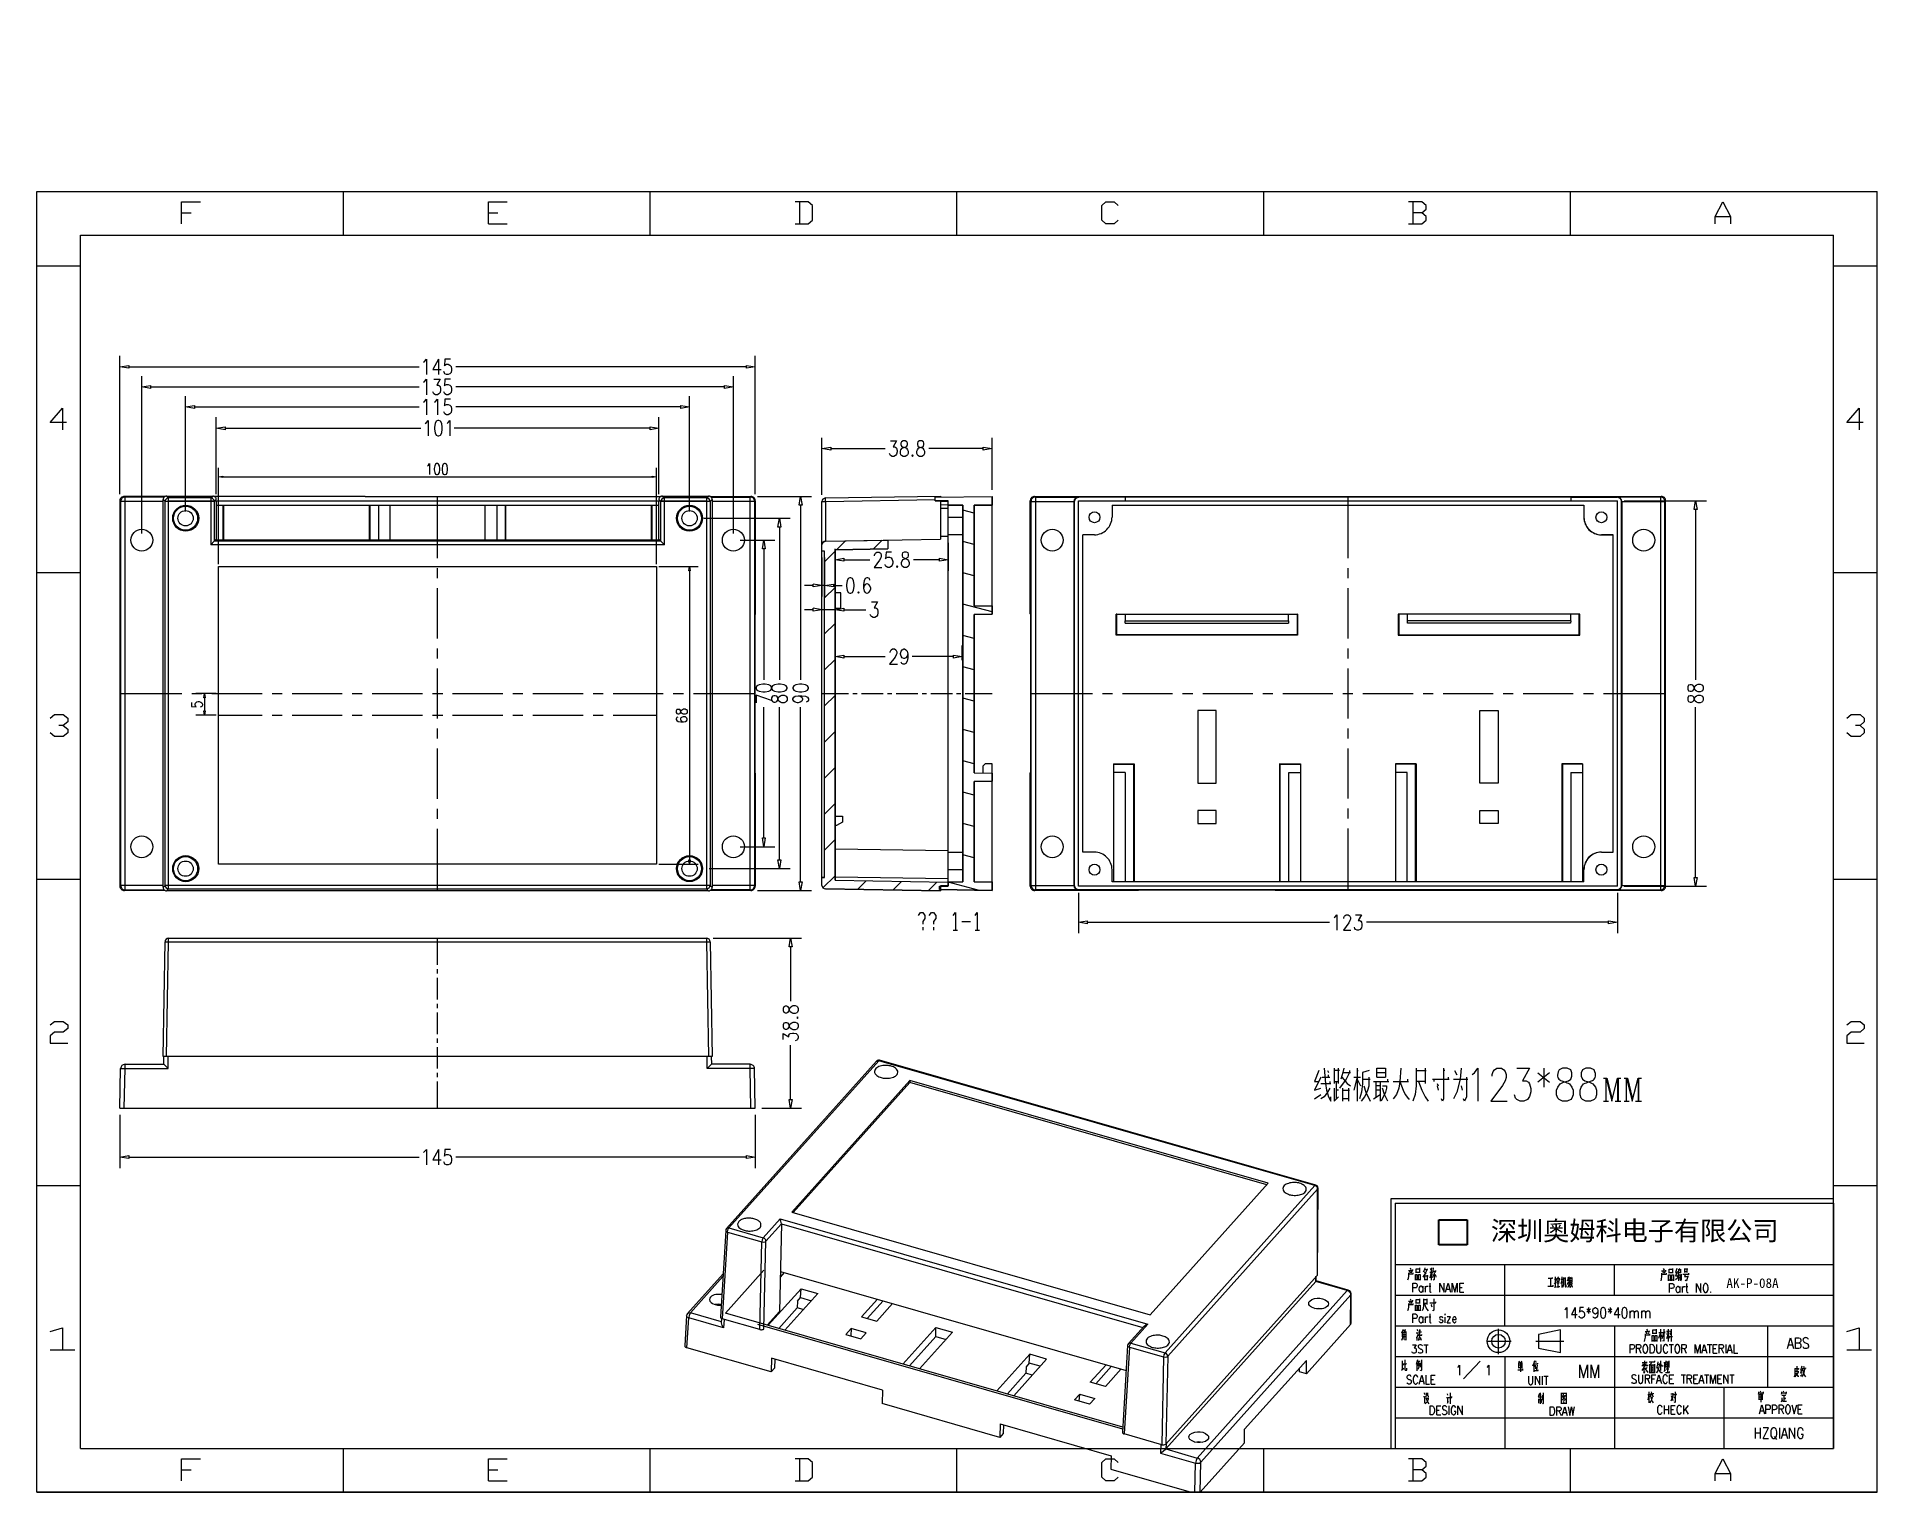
# Model space of a CAD drawing. Header units: millimetres. Extents: x -153 to 267, y -261 to 71.
import ezdxf

# ---------------------------------------------------------------- set-up
doc = ezdxf.new("R2010")
doc.units = ezdxf.units.MM
picture_1 = doc.add_image_def('image1.png', size_in_pixel=(283, 248))

msp = doc.modelspace()

# ---------------------------------------------------------------- texts
at = {"attachment_point": 1}
for s, insert, char_height, width in [('{\\fSimSun|b0|i0|c134|p2;深圳奧姆科电子有限公司}', (178.91, -199.04), 4.3752, 81.8618), ('AK-P-08A', (232.66, -212.06), 2.188, 20.586)]:
    msp.add_mtext(s, dxfattribs=dict(at, insert=insert, char_height=char_height, width=width))

# ---------------------------------------------------------------- hatches: boundary and pattern name
h = msp.add_hatch(color=0)
h.dxf.hatch_style = 2
h.paths.add_polyline_path([(38.69, 71.33), (38.69, 69.28)])
h = msp.add_hatch(color=0)
h.dxf.hatch_style = 2
h.paths.add_polyline_path([(38.69, 68.37), (38.69, 66.32)])
h = msp.add_hatch(color=0)
h.dxf.hatch_style = 2
h.paths.add_polyline_path([(39.39, 70.91), (39.39, 69.79)])
h = msp.add_hatch(color=0)
h.dxf.hatch_style = 2
h.paths.add_polyline_path([(39.39, 67.88), (39.39, 66.74)])
h = msp.add_hatch(color=0)
h.dxf.hatch_style = 2
h.paths.add_polyline_path([(267.07, 36.01), (267.07, 35.85), (266.94, 35.88), (266.91, 36.01)])
h = msp.add_hatch(color=0)
h.dxf.hatch_style = 2
h.paths.add_polyline_path([(-152.88, 19.18), (-152.85, 19.18), (-152.73, 19.15), (-152.7, 19.03), (-152.73, 18.91), (-152.85, 18.87), (-152.88, 18.87)])
h = msp.add_hatch(color=0)
h.dxf.hatch_style = 2
h.paths.add_polyline_path([(267.07, 18.87), (266.94, 18.91), (266.91, 19.03), (266.94, 19.15), (267.07, 19.18)])
h = msp.add_hatch(color=0)
h.dxf.hatch_style = 2
h.paths.add_polyline_path([(-152.88, -50.8), (-152.85, -50.8), (-152.73, -50.83), (-152.7, -50.95), (-152.73, -51.08), (-152.85, -51.11), (-152.88, -51.11)])
h = msp.add_hatch(color=0)
h.dxf.hatch_style = 2
h.paths.add_polyline_path([(267.07, -51.11), (266.94, -51.08), (266.91, -50.95), (266.94, -50.83), (267.07, -50.8)])
h = msp.add_hatch(color=0)
h.dxf.hatch_style = 2
h.paths.add_polyline_path([(-152.88, -120.78), (-152.85, -120.78), (-152.73, -120.81), (-152.7, -120.93), (-152.73, -121.06), (-152.85, -121.09), (-152.88, -121.09)])
h = msp.add_hatch(color=0)
h.dxf.hatch_style = 2
h.paths.add_polyline_path([(267.07, -121.09), (266.94, -121.06), (266.91, -120.93), (266.94, -120.81), (267.07, -120.78)])
h = msp.add_hatch(color=0)
h.dxf.hatch_style = 2
h.paths.add_polyline_path([(-152.88, -190.76), (-152.85, -190.76), (-152.73, -190.79), (-152.7, -190.91), (-152.73, -191.04), (-152.85, -191.07), (-152.88, -191.07)])
h = msp.add_hatch(color=0)
h.dxf.hatch_style = 2
h.paths.add_polyline_path([(267.07, -191.07), (266.94, -191.04), (266.91, -190.91), (266.94, -190.79), (267.07, -190.76)])
h = msp.add_hatch(color=0)
h.dxf.hatch_style = 2
h.paths.add_polyline_path([(-152.88, -260.9), (-152.88, -260.74), (-152.85, -260.74), (-152.73, -260.77), (-152.7, -260.9)])
h = msp.add_hatch(color=0)
h.dxf.hatch_style = 2
h.paths.add_polyline_path([(-83.02, -260.9), (-82.99, -260.77), (-82.87, -260.74), (-82.75, -260.77), (-82.72, -260.9)])
h = msp.add_hatch(color=0)
h.dxf.hatch_style = 2
h.paths.add_polyline_path([(-13.04, -260.9), (-13.01, -260.77), (-12.89, -260.74), (-12.77, -260.77), (-12.73, -260.9)])
h = msp.add_hatch(color=0)
h.dxf.hatch_style = 2
h.paths.add_polyline_path([(56.94, -260.9), (56.97, -260.77), (57.09, -260.74), (57.22, -260.77), (57.25, -260.9)])
h = msp.add_hatch(color=0)
h.dxf.hatch_style = 2
h.paths.add_polyline_path([(126.95, -260.9), (126.98, -260.77), (127.1, -260.74), (127.23, -260.77), (127.26, -260.9)])
h = msp.add_hatch(color=0)
h.dxf.hatch_style = 2
h.paths.add_polyline_path([(196.93, -260.9), (196.96, -260.77), (197.09, -260.74), (197.21, -260.77), (197.24, -260.9)])

# ---------------------------------------------------------------- linework, layer by layer
at = {"color": 0, "lineweight": 0}
for points in [[(-152.85, -260.9), (-152.85, 36.01)], [(-152.85, 36.01), (267.07, 36.01)], [(-152.85, -260.9), (-152.85, 36.01)], [(-119.85, 28.66), (-119.85, 33.66), (-115.53, 33.66)], [(-82.87, 26.04), (-82.87, 36.01)], [(-49.84, 28.66), (-49.84, 33.66), (-45.55, 33.66)], [(-12.89, 26.04), (-12.89, 36.01)], [(20.14, 28.66), (23.14, 28.66), (24.12, 29.49), (24.12, 32.83), (23.14, 33.66), (20.14, 33.66)], [(21.13, 33.66), (21.13, 28.66)], [(57.09, 26.04), (57.09, 36.01)], [(93.86, 29.49), (92.93, 28.66), (91.05, 28.66), (90.12, 29.49), (90.12, 32.83), (91.05, 33.66), (92.93, 33.66), (93.86, 32.83)], [(127.1, 26.04), (127.1, 36.01)], [(163.13, 31.16), (164.12, 31.99), (164.12, 32.83), (163.13, 33.66), (160.13, 33.66)], [(161.12, 33.66), (161.12, 28.66)], [(197.09, 26.04), (197.09, 36.01)], [(230.12, 28.66), (230.12, 30.33), (231.88, 33.66), (233.6, 30.33), (233.6, 28.66)], [(267.07, -260.9), (267.07, 36.01)], [(267.07, -260.9), (267.07, 36.01)], [(-119.85, 31.16), (-117.69, 31.16)], [(-49.84, 31.16), (-47.71, 31.16)], [(160.13, 28.66), (163.13, 28.66), (164.12, 29.49), (164.12, 30.33), (163.13, 31.16), (161.12, 31.16)], [(230.12, 30.33), (233.6, 30.33)], [(-142.88, 26.04), (257.1, 26.04)], [(-142.88, -250.92), (-142.88, 26.04)], [(-49.84, 28.66), (-45.55, 28.66)], [(257.1, -250.92), (257.1, 26.04)], [(-152.85, 19.03), (-142.88, 19.03)], [(257.1, 19.03), (267.07, 19.03)], [(-133.93, -33.08), (-133.93, -1.5)], [(-131.92, -4), (-65.61, -4)], [(-64.63, -2.92), (-64.38, -2.76), (-63.98, -2.27), (-63.98, -5.76)], [(-61.23, -2.27), (-62.5, -4.59), (-60.61, -4.59)], [(-61.23, -2.27), (-61.23, -5.76)], [(-58.48, -2.27), (-59.75, -2.27), (-59.87, -3.75), (-59.75, -3.6), (-59.38, -3.41), (-58.98, -3.41), (-58.61, -3.6), (-58.36, -3.94), (-58.24, -4.43), (-58.24, -4.77), (-58.36, -5.27), (-58.61, -5.6), (-58.98, -5.76), (-59.38, -5.76), (-59.75, -5.6), (-59.87, -5.42), (-60, -5.08)], [(9.06, -4), (-57.25, -4)], [(11.07, -33.08), (11.07, -1.5)], [(-128.93, -42.06), (-128.93, -6.1)], [(-64.63, -7.52), (-64.38, -7.33), (-63.98, -6.84), (-63.98, -10.36)], [(-62.25, -6.84), (-60.86, -6.84), (-61.63, -8.17), (-61.23, -8.17), (-60.98, -8.35), (-60.86, -8.51), (-60.74, -9), (-60.74, -9.34), (-60.86, -9.83), (-61.11, -10.17), (-61.48, -10.36), (-61.88, -10.36), (-62.25, -10.17), (-62.37, -10.02), (-62.5, -9.68)], [(-58.48, -6.84), (-59.75, -6.84), (-59.87, -8.35), (-59.75, -8.17), (-59.38, -8.01), (-58.98, -8.01), (-58.61, -8.17), (-58.36, -8.51), (-58.24, -9), (-58.24, -9.34), (-58.36, -9.83), (-58.61, -10.17), (-58.98, -10.36), (-59.38, -10.36), (-59.75, -10.17), (-59.87, -10.02), (-60, -9.68)], [(6.07, -42.06), (6.07, -6.1)], [(-126.92, -8.6), (-65.61, -8.6)], [(-118.93, -37.06), (-118.93, -10.67)], [(-64.63, -12.09), (-64.38, -11.93), (-63.98, -11.41), (-63.98, -14.93)], [(-62.13, -12.09), (-61.88, -11.93), (-61.48, -11.41), (-61.48, -14.93)], [(-58.48, -11.41), (-59.75, -11.41), (-59.87, -12.92), (-59.75, -12.77), (-59.38, -12.58), (-58.98, -12.58), (-58.61, -12.77), (-58.36, -13.08), (-58.24, -13.6), (-58.24, -13.91), (-58.36, -14.43), (-58.61, -14.74), (-58.98, -14.93), (-59.38, -14.93), (-59.75, -14.74), (-59.87, -14.59), (-60, -14.25)], [(4.06, -8.6), (-57.25, -8.6)], [(-3.94, -37.06), (-3.94, -10.67)], [(-146.09, -16.75), (-149.83, -16.75), (-147.02, -13.41), (-147.02, -18.42)], [(-116.92, -13.17), (-65.61, -13.17)], [(-111.92, -33.08), (-111.92, -15.51)], [(-64.26, -16.93), (-63.98, -16.75), (-63.61, -16.25), (-63.61, -19.77)], [(-59.25, -16.93), (-58.98, -16.75), (-58.61, -16.25), (-58.61, -19.77)], [(-5.94, -13.17), (-57.25, -13.17)], [(-10.94, -33.08), (-10.94, -15.51)], [(263.86, -16.75), (260.12, -16.75), (262.93, -13.41), (262.93, -18.42)], [(-109.91, -18.01), (-65.24, -18.01)], [(-12.92, -18.01), (-57.62, -18.01)], [(26.28, -33.26), (26.28, -20.18)], [(41.94, -20.92), (43.29, -20.92), (42.55, -22.24), (42.92, -22.24), (43.17, -22.43), (43.29, -22.58), (43.42, -23.08), (43.42, -23.42), (43.29, -23.91), (43.05, -24.25), (42.68, -24.44), (42.31, -24.44), (41.94, -24.25), (41.81, -24.1), (41.69, -23.76)], [(65.09, -32.06), (65.09, -20.18)], [(28.29, -22.68), (40.67, -22.68)], [(63.08, -22.68), (50.67, -22.68)], [(-111.42, -49.07), (-111.42, -27.09)], [(-110.44, -29.1), (-12.43, -29.1)], [(-63.7, -26.57), (-63.51, -26.47), (-63.27, -26.1), (-63.27, -28.6)], [(-11.44, -49.07), (-11.44, -27.09)], [(-132.91, -33.57), (-133.11, -33.6), (-133.29, -33.66), (-133.46, -33.75), (-133.61, -33.87), (-133.73, -34.01), (-133.83, -34.17), (-133.9, -34.36), (-133.93, -34.56)], [(-132.91, -33.57), (-132.75, -33.73)], [(-123.59, -33.57), (-132.91, -33.57)], [(-123.28, -33.51), (-123.44, -33.52), (-123.59, -33.57), (-123.72, -33.64), (-123.84, -33.74), (-123.94, -33.86), (-124.01, -34), (-124.06, -34.15), (-124.08, -34.31)], [(-122.81, -33.94), (-123.28, -33.51)], [(-123.28, -33.51), (-112.72, -33.51)], [(-113.18, -33.94), (-112.72, -33.51)], [(-111.92, -34.31), (-111.94, -34.15), (-111.99, -34), (-112.06, -33.86), (-112.16, -33.74), (-112.27, -33.64), (-112.41, -33.57), (-112.56, -33.52), (-112.72, -33.51)], [(-109.23, -33.57), (-112.41, -33.57)], [(-109.23, -33.63), (-109.23, -33.57)], [(-77.99, -33.63), (-77.99, -33.57)], [(-77.99, -33.57), (-44.87, -33.57)], [(-61.42, -47.65), (-61.42, -33.51)], [(-44.87, -33.63), (-44.87, -33.57)], [(-13.63, -33.57), (-10.45, -33.57)], [(-13.63, -33.63), (-13.63, -33.57)], [(-10.14, -33.51), (-10.3, -33.52), (-10.45, -33.57), (-10.59, -33.64), (-10.7, -33.74), (-10.8, -33.86), (-10.87, -34), (-10.92, -34.15), (-10.94, -34.31)], [(-10.14, -33.51), (0.42, -33.51)], [(-10.14, -33.51), (-9.68, -33.94)], [(-0.05, -33.94), (0.42, -33.51)], [(1.22, -34.31), (1.2, -34.15), (1.15, -34), (1.07, -33.86), (0.98, -33.74), (0.86, -33.64), (0.73, -33.57), (0.58, -33.52), (0.42, -33.51)], [(0.72, -33.57), (10.05, -33.57)], [(10.05, -33.57), (9.89, -33.73)], [(11.07, -34.56), (11.03, -34.36), (10.97, -34.17), (10.87, -34.01), (10.75, -33.87), (10.6, -33.75), (10.43, -33.66), (10.25, -33.6), (10.05, -33.57)], [(11.56, -33.57), (23.91, -33.57)], [(27.06, -33.94), (53.3, -33.51)], [(52.09, -33.79), (65.09, -33.57)], [(53.3, -33.51), (53.3, -33.79)], [(65.09, -60.46), (65.09, -33.57)], [(74.81, -33.57), (74.62, -33.6), (74.44, -33.67), (74.26, -33.76), (74.11, -33.87), (73.98, -34.01), (73.88, -34.18), (73.83, -34.36), (73.82, -34.56)], [(74.81, -33.57), (217.8, -33.57)], [(74.81, -33.57), (74.97, -33.73)], [(146.31, -33.57), (146.31, -47.71)], [(217.8, -33.57), (217.64, -33.73)], [(218.79, -34.56), (218.78, -34.36), (218.73, -34.18), (218.63, -34.01), (218.5, -33.87), (218.35, -33.76), (218.17, -33.67), (217.99, -33.6), (217.8, -33.57)], [(-133.93, -34.56), (-133.93, -60.46)], [(-133.93, -34.56), (-133.77, -34.75)], [(-132.75, -33.73), (-132.98, -33.76), (-133.17, -33.82), (-133.34, -33.91), (-133.47, -34.02), (-133.58, -34.16), (-133.67, -34.33), (-133.73, -34.52), (-133.77, -34.75)], [(-133.77, -34.75), (-133.77, -122.38)], [(-124.08, -34.75), (-133.77, -34.75)], [(-132.75, -123.4), (-132.75, -33.73)], [(-123.83, -33.73), (-132.75, -33.73)], [(-124.08, -122.82), (-124.08, -34.31)], [(-123.62, -34.75), (-124.08, -34.31)], [(-122.81, -33.94), (-123.12, -34), (-123.37, -34.19), (-123.56, -34.44), (-123.62, -34.75)], [(-123.62, -122.38), (-123.62, -34.75)], [(-112.38, -34.75), (-123.62, -34.75)], [(-122.91, -34.56), (0.08, -34.56)], [(-122.81, -123.16), (-122.81, -33.94)], [(-113.18, -33.94), (-122.81, -33.94)], [(-113.18, -33.94), (-113.18, -44.62)], [(-112.38, -34.75), (-112.44, -34.44), (-112.63, -34.19), (-112.87, -34), (-113.18, -33.94)], [(-112.38, -34.75), (-111.92, -34.31)], [(-112.38, -34.75), (-112.38, -43.82)], [(-111.92, -34.56), (-111.92, -43.36)], [(-111.92, -35.58), (-10.94, -35.58)], [(-110.34, -43.57), (-110.34, -35.58)], [(-110.22, -43.57), (-110.22, -35.58)], [(-77.99, -33.63), (-109.23, -33.63)], [(-77, -43.57), (-77, -35.58)], [(-76.88, -35.58), (-76.88, -43.57)], [(-74.94, -35.58), (-74.94, -43.57)], [(-72.28, -43.57), (-72.28, -35.58)], [(-50.58, -43.57), (-50.58, -35.58)], [(-47.93, -35.58), (-47.93, -43.57)], [(-45.98, -35.58), (-45.98, -43.57)], [(-45.86, -43.57), (-45.86, -35.58)], [(-44.87, -33.63), (-13.63, -33.63)], [(-12.64, -43.57), (-12.64, -35.58)], [(-12.49, -43.57), (-12.49, -35.58)], [(-10.94, -34.31), (-10.48, -34.75)], [(-10.94, -43.36), (-10.94, -34.56)], [(-9.68, -33.94), (-9.99, -34), (-10.23, -34.19), (-10.42, -34.44), (-10.48, -34.75)], [(0.76, -34.75), (-10.48, -34.75)], [(-10.48, -43.82), (-10.48, -34.75)], [(-0.05, -33.94), (-9.68, -33.94)], [(-9.68, -44.62), (-9.68, -33.94)], [(-0.05, -33.94), (-0.05, -123.16)], [(0.76, -34.75), (0.69, -34.44), (0.51, -34.19), (0.26, -34), (-0.05, -33.94)], [(0.76, -34.75), (1.22, -34.31)], [(0.76, -34.75), (0.76, -122.38)], [(0.97, -33.73), (9.89, -33.73)], [(1.22, -34.31), (1.22, -122.82)], [(10.91, -34.75), (1.22, -34.75)], [(9.89, -123.4), (9.89, -33.73)], [(10.91, -34.75), (10.87, -34.51), (10.81, -34.31), (10.73, -34.15), (10.63, -34.02), (10.49, -33.91), (10.33, -33.83), (10.13, -33.77), (9.89, -33.73)], [(11.07, -34.56), (10.91, -34.75)], [(10.91, -34.75), (10.91, -122.38)], [(11.07, -34.56), (11.07, -60.46)], [(21.41, -35.58), (21.41, -75.43)], [(27.06, -33.94), (26.78, -34.04), (26.5, -34.19), (26.35, -34.47), (26.28, -34.75)], [(26.28, -122.38), (26.28, -34.75)], [(26.28, -34.75), (27.06, -34.75)], [(27.06, -34.75), (27.06, -33.94)], [(27.06, -34.75), (52.09, -34.31)], [(27.06, -34.75), (27.06, -43.82)], [(52.09, -34.56), (52.09, -33.79)], [(52.09, -34.56), (55.09, -34.56)], [(53.3, -34.56), (53.3, -43.36)], [(53.3, -34.68), (55.09, -34.68)], [(53.3, -35.49), (55.09, -35.46)], [(53.3, -36.29), (55.09, -36.26)], [(55.09, -122.57), (55.09, -34.56)], [(55.09, -35.58), (58.39, -35.58)], [(58.39, -35.58), (58.39, -121.55)], [(61.01, -37.43), (58.39, -36.72)], [(61.01, -58.55), (61.01, -35.58)], [(61.01, -35.58), (65.09, -35.58)], [(73.82, -60.4), (73.82, -34.56)], [(73.82, -34.56), (73.98, -34.75)], [(74.97, -33.73), (74.76, -33.76), (74.56, -33.82), (74.39, -33.91), (74.25, -34.03), (74.13, -34.17), (74.04, -34.34), (73.99, -34.53), (73.98, -34.75)], [(73.98, -122.38), (73.98, -34.75)], [(73.98, -34.75), (83.83, -34.75)], [(74.97, -33.73), (74.97, -123.4)], [(74.97, -33.73), (84.78, -33.73)], [(83.83, -34.75), (83.89, -34.38), (84.1, -34.04), (84.41, -33.82), (84.78, -33.73)], [(83.83, -34.75), (83.83, -122.38)], [(83.83, -34.75), (83.86, -34.81)], [(84.87, -33.79), (84.67, -33.81), (84.49, -33.88), (84.32, -33.97), (84.17, -34.1), (84.04, -34.25), (83.94, -34.42), (83.88, -34.61), (83.86, -34.81)], [(83.86, -122.32), (83.86, -34.81)], [(84.78, -33.73), (84.87, -33.79)], [(84.81, -122.57), (84.81, -34.56)], [(84.81, -34.56), (207.8, -34.56)], [(197.18, -33.79), (84.87, -33.79)], [(92.47, -35.58), (92.47, -38.33)], [(92.47, -35.58), (200.14, -35.58)], [(95.43, -33.79), (95.43, -34.56)], [(197.18, -33.79), (207.74, -33.79)], [(197.18, -33.79), (197.18, -34.56)], [(200.14, -35.58), (200.14, -38.33)], [(200.14, -35.58), (200.14, -38.33)], [(207.83, -33.73), (207.74, -33.79)], [(208.75, -34.81), (208.73, -34.61), (208.67, -34.42), (208.57, -34.25), (208.44, -34.1), (208.29, -33.97), (208.12, -33.88), (207.94, -33.81), (207.74, -33.79)], [(207.8, -122.57), (207.8, -34.56)], [(217.64, -33.73), (207.83, -33.73)], [(208.78, -34.75), (208.72, -34.38), (208.51, -34.04), (208.2, -33.82), (207.83, -33.73)], [(208.78, -34.75), (208.75, -34.81)], [(208.75, -122.32), (208.75, -34.81)], [(208.78, -34.75), (218.63, -34.75)], [(208.78, -34.75), (208.78, -122.38)], [(209.31, -34.56), (228.11, -34.56)], [(217.64, -33.73), (217.64, -123.4)], [(218.63, -34.75), (218.62, -34.53), (218.57, -34.34), (218.48, -34.17), (218.36, -34.03), (218.22, -33.91), (218.05, -33.82), (217.85, -33.76), (217.64, -33.73)], [(218.79, -34.56), (218.63, -34.75)], [(218.63, -122.38), (218.63, -34.75)], [(218.79, -60.4), (218.79, -34.56)], [(225.61, -36.57), (225.61, -75.43)], [(-0.7, -38.57), (19.06, -38.57)], [(16.56, -40.58), (16.56, -75.43)], [(55.09, -38.33), (58.39, -38.33)], [(88.46, -42.34), (88.86, -42.32), (89.25, -42.26), (89.64, -42.16), (90, -42.03), (90.35, -41.85), (90.68, -41.65), (90.99, -41.41), (91.28, -41.15), (91.54, -40.86), (91.78, -40.55), (91.98, -40.22), (92.15, -39.87), (92.29, -39.5), (92.39, -39.12), (92.45, -38.73), (92.47, -38.33)], [(92.47, -38.33), (92.47, -38.3)], [(200.14, -38.33), (200.17, -38.75), (200.23, -39.15), (200.33, -39.54), (200.46, -39.91), (200.63, -40.26), (200.82, -40.59), (201.05, -40.9), (201.3, -41.18), (201.59, -41.43), (201.89, -41.66), (202.22, -41.86), (202.57, -42.02), (202.94, -42.15), (203.33, -42.25), (203.73, -42.32), (204.15, -42.34)], [(200.14, -38.33), (200.16, -38.72), (200.22, -39.11), (200.32, -39.49), (200.46, -39.86), (200.63, -40.21), (200.84, -40.54), (201.07, -40.86), (201.34, -41.15), (201.63, -41.41), (201.94, -41.65), (202.27, -41.86), (202.62, -42.03), (202.99, -42.17), (203.37, -42.27), (203.76, -42.32), (204.15, -42.34)], [(-112.38, -43.82), (-113.18, -44.62)], [(-9.68, -44.62), (-113.18, -44.62)], [(-111.92, -43.36), (-112.38, -43.82)], [(-10.48, -43.82), (-112.38, -43.82)], [(-10.73, -43.57), (-112.13, -43.57)], [(-10.48, -43.82), (-10.94, -43.36)], [(-10.48, -43.82), (-9.68, -44.62)], [(7.58, -43.57), (15.54, -43.57)], [(13.04, -45.58), (13.04, -75.43)], [(26.28, -122.38), (26.28, -120.56), (26.87, -120.56), (26.87, -46.07), (26.28, -46.07), (26.28, -44.62), (26.35, -44.32), (26.5, -44.07), (26.78, -43.88), (27.06, -43.82), (41.29, -43.57), (41.29, -45.58), (29.28, -45.77), (29.28, -121.21), (55.09, -121.64), (55.09, -122.45), (53.3, -122.45)], [(27.06, -43.82), (26.78, -43.88), (26.5, -44.07), (26.35, -44.32), (26.28, -44.62)], [(26.87, -46.07), (26.28, -46.07)], [(26.87, -120.56), (26.87, -46.07)], [(26.87, -48.51), (29.28, -46.11)], [(27.06, -43.82), (53.3, -43.36)], [(29.28, -47.46), (29.28, -45.55)], [(29.28, -45.77), (41.29, -45.58)], [(29.28, -121.21), (29.28, -45.77)], [(29.62, -45.77), (31.66, -43.73)], [(37.98, -45.64), (40.02, -43.61)], [(41.29, -43.57), (41.29, -45.58)], [(53.3, -42.68), (55.09, -42.68)], [(58.39, -42.34), (55.09, -42.34)], [(55.09, -44.16), (55.09, -50.55)], [(61.01, -44.56), (58.39, -43.88)], [(85.8, -114.79), (85.8, -42.34)], [(88.46, -42.34), (85.8, -42.34)], [(88.46, -42.34), (88.46, -42.31)], [(206.81, -114.79), (206.81, -42.34)], [(-61.42, -52.25), (-61.42, -49.96)], [(-10.94, -49.56), (-1.96, -49.56)], [(26.28, -47.56), (26.28, -56.42)], [(26.87, -47.56), (26.87, -56.42)], [(31.29, -48.05), (37.18, -48.05)], [(38.29, -47.12), (38.29, -46.97), (38.45, -46.63), (38.57, -46.48), (38.82, -46.29), (39.31, -46.29), (39.56, -46.48), (39.68, -46.63), (39.81, -46.97), (39.81, -47.31), (39.68, -47.62), (39.43, -48.14), (38.17, -49.81), (39.93, -49.81)], [(42.18, -46.29), (40.92, -46.29), (40.79, -47.8), (40.92, -47.62), (41.32, -47.46), (41.69, -47.46), (42.06, -47.62), (42.31, -47.96), (42.43, -48.45), (42.43, -48.79), (42.31, -49.29), (42.06, -49.62), (41.69, -49.81), (41.32, -49.81), (40.92, -49.62), (40.79, -49.47), (40.67, -49.13)], [(53.08, -48.05), (47.18, -48.05)], [(146.31, -50), (146.31, -52.28)], [(-152.85, -50.95), (-142.88, -50.95)], [(-61.42, -65.99), (-61.42, -54.53)], [(-3.97, -50.58), (-3.97, -116.55)], [(24.28, -53.92), (22.27, -53.92)], [(26.87, -53.92), (26.28, -53.92), (24.28, -53.58)], [(26.28, -53.92), (24.28, -54.26), (24.28, -53.58)], [(26.87, -56.72), (29.28, -54.35)], [(28.88, -53.92), (30.88, -53.92)], [(37.24, -52.68), (37.12, -52.34), (36.75, -52.16), (36.5, -52.16), (36.13, -52.34), (35.88, -52.84), (35.76, -53.67), (35.76, -54.5), (35.88, -55.18), (36.13, -55.49), (36.5, -55.68), (36.63, -55.68), (37, -55.49), (37.24, -55.18), (37.4, -54.66), (37.4, -54.5), (37.24, -54.01), (37, -53.67), (36.63, -53.51), (36.5, -53.51), (36.13, -53.67), (35.88, -54.01), (35.76, -54.5)], [(61.01, -51.72), (58.39, -51.01)], [(146.31, -54.56), (146.31, -65.99)], [(257.1, -50.95), (267.07, -50.95)], [(26.28, -59.75), (26.28, -56.94)], [(30.58, -55.58), (29.28, -55.58)], [(29.28, -59.75), (29.28, -56.94)], [(30.58, -59.07), (30.58, -55.58)], [(37.58, -57.68), (38.94, -57.68), (38.2, -59.01), (38.57, -59.01), (38.82, -59.19), (38.94, -59.35), (39.06, -59.84), (39.06, -60.18), (38.94, -60.68), (38.69, -61.02), (38.32, -61.2), (37.95, -61.2), (37.58, -61.02), (37.46, -60.86), (37.3, -60.52)], [(65.09, -59.97), (58.39, -58.18)], [(61.01, -58.55), (65.09, -58.55)], [(-133.93, -60.46), (-133.84, -60.52)], [(-133.84, -96.67), (-133.84, -60.52)], [(11.07, -60.46), (11, -60.52)], [(11, -96.67), (11, -60.52)], [(24.28, -59.44), (22.27, -59.44)], [(29.28, -59.44), (26.28, -59.44), (24.28, -59.1)], [(26.28, -59.44), (24.28, -59.78), (24.28, -59.1)], [(26.87, -64.97), (29.28, -62.56)], [(29.28, -59.07), (30.58, -59.07)], [(31.29, -59.44), (36.32, -59.44)], [(61.01, -60.52), (65.09, -60.46)], [(61.01, -96.67), (61.01, -60.52)], [(73.82, -60.4), (73.89, -60.46)], [(73.89, -60.46), (73.89, -96.61)], [(93.39, -65.28), (93.39, -60.43)], [(93.39, -60.43), (134.82, -60.43)], [(93.55, -60.46), (93.39, -60.43)], [(93.55, -65.15), (93.55, -60.46)], [(93.55, -60.46), (134.7, -60.46)], [(95.46, -60.46), (95.46, -62)], [(95.49, -62.5), (95.46, -62)], [(95.46, -62), (132.75, -62)], [(95.49, -62.5), (132.75, -62.5)], [(132.75, -62), (132.75, -60.46)], [(132.75, -62), (132.75, -62.5)], [(134.82, -60.43), (134.7, -60.46)], [(134.7, -60.46), (134.7, -65.15)], [(134.82, -60.43), (134.82, -65.28)], [(199.22, -60.43), (157.79, -60.43)], [(157.79, -60.43), (157.91, -60.46)], [(157.79, -60.43), (157.79, -65.28)], [(199.06, -60.46), (157.91, -60.46)], [(157.91, -60.46), (157.91, -65.15)], [(159.86, -62), (159.86, -60.46)], [(197.15, -62), (159.86, -62)], [(159.86, -62.5), (159.86, -62)], [(197.12, -62.5), (159.86, -62.5)], [(197.15, -62), (197.12, -62.5)], [(197.15, -62), (197.15, -60.46)], [(199.06, -60.46), (199.22, -60.43)], [(199.06, -65.15), (199.06, -60.46)], [(199.22, -65.28), (199.22, -60.43)], [(218.79, -60.4), (218.72, -60.46)], [(218.72, -60.46), (218.72, -96.61)], [(61.01, -66.02), (58.39, -65.34)], [(93.55, -65.15), (93.39, -65.28)], [(134.82, -65.28), (93.39, -65.28)], [(134.7, -65.15), (93.55, -65.15)], [(134.7, -65.15), (134.82, -65.28)], [(157.91, -65.15), (157.79, -65.28)], [(157.79, -65.28), (199.22, -65.28)], [(157.91, -65.15), (199.06, -65.15)], [(199.06, -65.15), (199.22, -65.28)], [(-61.42, -70.55), (-61.42, -68.27)], [(26.87, -73.21), (29.28, -70.8)], [(29.28, -70.99), (29.28, -67.65)], [(31.29, -70.15), (40.73, -70.15)], [(41.84, -69.23), (41.84, -69.07), (41.97, -68.73), (42.09, -68.58), (42.34, -68.39), (42.83, -68.39), (43.11, -68.58), (43.23, -68.73), (43.36, -69.07), (43.36, -69.41), (43.23, -69.72), (42.95, -70.25), (41.72, -71.91), (43.48, -71.91)], [(45.86, -69.57), (45.73, -70.06), (45.45, -70.4), (45.08, -70.55), (44.96, -70.55), (44.59, -70.4), (44.34, -70.06), (44.22, -69.57), (44.22, -69.41), (44.34, -68.89), (44.59, -68.58), (44.96, -68.39), (45.08, -68.39), (45.45, -68.58), (45.73, -68.89), (45.86, -69.57), (45.86, -70.4), (45.73, -71.23), (45.45, -71.73), (45.08, -71.91), (44.84, -71.91), (44.47, -71.73), (44.34, -71.39)], [(56.29, -70.15), (46.84, -70.15)], [(58.27, -70.99), (58.27, -67.65)], [(146.31, -68.27), (146.31, -70.55)], [(-61.42, -84.29), (-61.42, -72.84)], [(61.01, -73.18), (58.39, -72.47)], [(146.31, -72.84), (146.31, -84.29)], [(-133.93, -78.55), (-119.82, -78.55)], [(-117.51, -78.55), (-115.22, -78.55)], [(-111.92, -78.55), (-116.61, -78.55)], [(-114.6, -79.57), (-114.6, -82.56)], [(-112.94, -78.55), (-101.48, -78.55)], [(-99.2, -78.55), (-96.92, -78.55)], [(-94.63, -78.55), (-83.18, -78.55)], [(-80.89, -78.55), (-78.61, -78.55)], [(-76.33, -78.55), (-64.87, -78.55)], [(-62.59, -78.55), (-60.27, -78.55)], [(-57.99, -78.55), (-46.54, -78.55)], [(-44.25, -78.55), (-41.97, -78.55)], [(-39.68, -78.55), (-28.23, -78.55)], [(-25.95, -78.55), (-23.66, -78.55)], [(-21.38, -78.55), (-9.93, -78.55)], [(-7.64, -78.55), (-5.33, -78.55)], [(-3.04, -78.55), (11.07, -78.55)], [(14.77, -80.19), (11.28, -78.95), (11.28, -80.68)], [(20.82, -79.07), (21.31, -79.2), (21.65, -79.44), (21.81, -79.82), (21.81, -79.94), (21.65, -80.31), (21.31, -80.56), (20.82, -80.68), (20.67, -80.68), (20.14, -80.56), (19.83, -80.31), (19.65, -79.94), (19.65, -79.82), (19.83, -79.44), (20.14, -79.2), (20.82, -79.07), (21.65, -79.07), (22.49, -79.2), (22.98, -79.44), (23.17, -79.82), (23.17, -80.06), (22.98, -80.43), (22.64, -80.56)], [(26.28, -78.55), (32.37, -78.55)], [(26.87, -81.42), (29.28, -79.01)], [(33.35, -78.55), (34.34, -78.55)], [(35.33, -78.55), (40.27, -78.55)], [(41.26, -78.55), (42.24, -78.55)], [(43.23, -78.55), (48.14, -78.55)], [(49.13, -78.55), (50.12, -78.55)], [(51.1, -78.55), (56.04, -78.55)], [(57, -78.55), (57.99, -78.55)], [(61.01, -80.34), (58.39, -79.63)], [(58.98, -78.55), (65.09, -78.55)], [(73.82, -78.55), (88.02, -78.55)], [(90.31, -78.55), (92.59, -78.55)], [(94.88, -78.55), (106.3, -78.55)], [(108.58, -78.55), (110.87, -78.55)], [(113.15, -78.55), (124.6, -78.55)], [(126.89, -78.55), (129.17, -78.55)], [(131.46, -78.55), (142.88, -78.55)], [(145.16, -78.55), (147.45, -78.55)], [(149.73, -78.55), (161.15, -78.55)], [(163.44, -78.55), (165.72, -78.55)], [(168.01, -78.55), (179.46, -78.55)], [(181.74, -78.55), (184.03, -78.55)], [(186.31, -78.55), (197.73, -78.55)], [(200.02, -78.55), (202.3, -78.55)], [(204.59, -78.55), (218.79, -78.55)], [(-149.83, -84.23), (-148.81, -83.4), (-146.83, -83.4), (-145.81, -84.23), (-145.81, -85.06), (-146.83, -85.9), (-147.82, -85.9)], [(-117.6, -80.62), (-117.6, -81.51), (-116.55, -81.61), (-116.7, -81.4), (-116.77, -81.19), (-116.77, -80.98), (-116.69, -80.78), (-116.55, -80.62), (-116.35, -80.49), (-116.1, -80.43), (-115.81, -80.43), (-115.47, -80.53), (-115.22, -80.71), (-115.1, -80.99), (-115.1, -81.24), (-115.22, -81.51), (-115.34, -81.61), (-115.59, -81.7)], [(-111.92, -83.55), (-116.61, -83.55)], [(-111.42, -83.55), (-101.48, -83.55)], [(-99.2, -83.55), (-96.92, -83.55)], [(-94.63, -83.55), (-83.18, -83.55)], [(-80.89, -83.55), (-78.61, -83.55)], [(-76.33, -83.55), (-64.87, -83.55)], [(-62.59, -83.55), (-60.27, -83.55)], [(-57.99, -83.55), (-46.54, -83.55)], [(-44.25, -83.55), (-41.97, -83.55)], [(-39.68, -83.55), (-28.23, -83.55)], [(-25.95, -83.55), (-23.66, -83.55)], [(-21.38, -83.55), (-11.44, -83.55)], [(-6.62, -83.95), (-6.84, -84.04), (-6.96, -84.32), (-6.96, -84.51), (-6.84, -84.75), (-6.5, -84.94), (-5.91, -85.03), (-5.29, -85.03), (-4.83, -84.94), (-4.58, -84.75), (-4.46, -84.51), (-4.46, -84.41), (-4.57, -84.19), (-4.72, -84.03), (-4.88, -83.93), (-5.06, -83.88), (-5.25, -83.87), (-5.43, -83.9), (-5.61, -83.96), (-5.76, -84.05), (-5.89, -84.16), (-5.98, -84.28), (-6.03, -84.42), (-6.02, -84.55), (-5.95, -84.69), (-5.81, -84.82), (-5.6, -84.94), (-5.29, -85.03)], [(13.04, -111.55), (13.04, -81.7)], [(16.56, -116.55), (16.56, -81.7)], [(21.41, -121.55), (21.41, -81.7)], [(112.01, -82.44), (112.01, -99.05)], [(116.24, -82.44), (112.01, -82.44)], [(116.24, -99.05), (116.24, -82.44)], [(176.37, -82.44), (180.6, -82.44)], [(176.37, -99.05), (176.37, -82.44)], [(180.6, -82.44), (180.6, -99.05)], [(225.61, -120.56), (225.61, -81.7)], [(260.12, -84.23), (261.14, -83.4), (263.15, -83.4), (264.13, -84.23), (264.13, -85.06), (263.15, -85.9), (262.13, -85.9)], [(-146.83, -85.9), (-145.81, -86.73), (-145.81, -87.56), (-146.83, -88.4), (-148.81, -88.4), (-149.83, -87.56)], [(-61.42, -88.86), (-61.42, -86.58)], [(26.87, -89.66), (29.28, -87.25)], [(61.01, -87.5), (58.39, -86.79)], [(146.31, -86.58), (146.31, -88.86)], [(263.15, -85.9), (264.13, -86.73), (264.13, -87.56), (263.15, -88.4), (261.14, -88.4), (260.12, -87.56)], [(-61.42, -102.6), (-61.42, -91.14)], [(146.31, -91.14), (146.31, -102.57)], [(26.87, -97.87), (29.28, -95.47)], [(61.01, -94.63), (58.39, -93.95)], [(63.51, -94.63), (63.02, -95.13)], [(63.02, -95.13), (63.02, -96.7)], [(65.09, -94.66), (63.51, -94.63)], [(65.09, -123.56), (65.09, -94.66)], [(92.81, -94.6), (92.81, -121.55)], [(92.81, -94.6), (97.5, -94.6)], [(92.81, -94.73), (97.38, -94.73)], [(97.38, -94.73), (97.5, -94.6)], [(97.38, -94.73), (97.38, -121.55)], [(97.5, -94.6), (97.5, -121.55)], [(130.72, -94.6), (130.72, -121.55)], [(130.72, -94.6), (135.44, -94.6)], [(130.87, -94.73), (130.72, -94.6)], [(130.87, -121.55), (130.87, -94.73)], [(130.87, -94.73), (135.44, -94.73)], [(135.44, -94.6), (135.44, -121.55)], [(157.17, -94.6), (157.17, -121.55)], [(161.89, -94.6), (157.17, -94.6)], [(161.74, -94.73), (157.17, -94.73)], [(161.74, -94.73), (161.89, -94.6)], [(161.74, -121.55), (161.74, -94.73)], [(161.89, -94.6), (161.89, -121.55)], [(195.23, -94.73), (195.11, -94.6)], [(199.83, -94.6), (195.11, -94.6)], [(195.11, -94.6), (195.11, -121.55)], [(199.83, -94.73), (195.23, -94.73)], [(195.23, -94.73), (195.23, -121.55)], [(199.83, -94.6), (199.83, -121.55)], [(-133.93, -96.73), (-133.84, -96.67)], [(-133.93, -96.73), (-133.93, -122.57)], [(11.07, -96.73), (11, -96.67)], [(11.07, -96.73), (11.07, -122.57)], [(61.01, -96.67), (65.09, -96.73)], [(61.01, -98.65), (65.09, -98.58)], [(61.01, -121.55), (61.01, -98.65)], [(73.82, -96.67), (73.89, -96.61)], [(73.82, -122.57), (73.82, -96.67)], [(95.43, -96.64), (92.81, -96.64)], [(95.43, -96.64), (95.43, -121.55)], [(112.01, -99.05), (116.24, -99.05)], [(132.78, -121.55), (132.78, -96.64)], [(132.78, -96.64), (135.44, -96.64)], [(159.83, -96.64), (157.17, -96.64)], [(159.83, -121.55), (159.83, -96.64)], [(180.6, -99.05), (176.37, -99.05)], [(197.18, -96.64), (199.83, -96.64)], [(197.18, -96.64), (197.18, -121.55)], [(218.79, -96.67), (218.72, -96.61)], [(218.79, -122.57), (218.79, -96.67)], [(-61.42, -107.17), (-61.42, -104.88)], [(26.87, -106.12), (29.28, -103.71)], [(61.01, -101.79), (58.39, -101.08)], [(146.31, -104.85), (146.31, -107.13)], [(29.28, -106.61), (30.98, -106.61)], [(29.59, -108.71), (29.28, -108.71)], [(30.98, -107.91), (29.59, -108.71)], [(30.98, -106.61), (30.98, -107.91)], [(61.01, -108.96), (58.39, -108.25)], [(112.01, -105.25), (112.01, -108.28)], [(116.24, -105.25), (112.01, -105.25)], [(112.01, -108.28), (116.24, -108.28)], [(116.24, -108.28), (116.24, -105.25)], [(176.37, -105.25), (180.6, -105.25)], [(176.37, -108.28), (176.37, -105.25)], [(180.6, -108.28), (176.37, -108.28)], [(180.6, -105.25), (180.6, -108.28)], [(-61.42, -123.62), (-61.42, -109.48)], [(26.87, -114.33), (29.28, -111.92)], [(146.31, -109.42), (146.31, -123.56)], [(-10.94, -117.57), (-1.96, -117.57)], [(7.58, -113.56), (15.54, -113.56)], [(29.28, -114.02), (55.09, -114.45)], [(55.09, -114.79), (58.39, -114.79)], [(61.01, -116.09), (58.39, -115.41)], [(88.46, -114.79), (85.8, -114.79)], [(88.46, -114.79), (85.8, -114.79)], [(88.46, -114.79), (88.46, -114.76)], [(92.47, -118.8), (92.45, -118.4), (92.39, -118.01), (92.29, -117.63), (92.15, -117.26), (91.98, -116.91), (91.78, -116.58), (91.54, -116.27), (91.28, -115.98), (90.99, -115.72), (90.68, -115.48), (90.35, -115.28), (90, -115.1), (89.64, -114.97), (89.25, -114.87), (88.86, -114.81), (88.46, -114.79)], [(204.15, -114.79), (203.73, -114.81), (203.33, -114.88), (202.94, -114.98), (202.57, -115.11), (202.22, -115.27), (201.89, -115.47), (201.59, -115.7), (201.3, -115.95), (201.05, -116.23), (200.82, -116.54), (200.63, -116.87), (200.46, -117.22), (200.33, -117.59), (200.23, -117.98), (200.17, -118.38), (200.14, -118.8)], [(204.15, -114.79), (203.76, -114.81), (203.37, -114.86), (202.99, -114.96), (202.62, -115.1), (202.27, -115.27), (201.94, -115.48), (201.63, -115.72), (201.34, -115.98), (201.07, -116.27), (200.84, -116.59), (200.63, -116.92), (200.46, -117.27), (200.32, -117.64), (200.22, -118.02), (200.16, -118.41), (200.14, -118.8)], [(204.15, -114.79), (204.15, -114.76)], [(204.15, -114.79), (206.81, -114.79)], [(204.15, -114.79), (206.81, -114.79)], [(-152.85, -120.93), (-142.88, -120.93)], [(0.54, -118.56), (19.06, -118.56)], [(26.87, -120.56), (26.28, -120.56)], [(26.5, -122.94), (29.28, -120.16)], [(55.09, -120.87), (29.28, -120.5)], [(29.28, -121.21), (55.09, -121.64)], [(34.37, -123.31), (36.35, -121.33)], [(42.46, -123.43), (44.44, -121.46)], [(50.55, -123.59), (52.52, -121.61)], [(58.39, -118.8), (55.09, -118.8)], [(55.09, -121.55), (58.39, -121.55)], [(61.94, -123.5), (55.09, -121.67)], [(61.01, -121.55), (65.09, -121.55)], [(92.47, -118.8), (92.47, -118.77)], [(92.47, -121.55), (92.47, -118.8)], [(200.14, -121.55), (92.47, -121.55)], [(200.14, -118.8), (200.14, -118.77)], [(200.14, -121.55), (200.14, -118.8)], [(200.14, -121.55), (200.14, -118.8)], [(257.1, -120.93), (267.07, -120.93)], [(-133.93, -122.57), (-133.77, -122.38)], [(-133.93, -122.57), (-133.9, -122.77), (-133.83, -122.96), (-133.73, -123.12), (-133.61, -123.26), (-133.46, -123.38), (-133.29, -123.47), (-133.11, -123.53), (-132.91, -123.56)], [(-124.08, -122.38), (-133.77, -122.38)], [(-133.77, -122.38), (-133.74, -122.59), (-133.67, -122.78), (-133.58, -122.95), (-133.47, -123.1), (-133.33, -123.22), (-133.16, -123.31), (-132.97, -123.37), (-132.75, -123.4)], [(-132.91, -123.56), (-132.75, -123.4)], [(-123.59, -123.56), (-132.91, -123.56)], [(-132.75, -123.4), (-123.83, -123.4)], [(-124.08, -122.82), (-123.62, -122.38)], [(-124.08, -122.82), (-124.06, -122.98), (-124.01, -123.13), (-123.94, -123.27), (-123.84, -123.39), (-123.72, -123.49), (-123.59, -123.56), (-123.44, -123.61), (-123.28, -123.62)], [(0.76, -122.38), (-123.62, -122.38)], [(-123.62, -122.38), (-123.56, -122.66), (-123.37, -122.94), (-123.12, -123.09), (-122.81, -123.16)], [(-123.28, -123.62), (-122.81, -123.16)], [(0.42, -123.62), (-123.28, -123.62)], [(-122.81, -123.16), (-0.05, -123.16)], [(-0.05, -123.16), (0.26, -123.09), (0.51, -122.94), (0.69, -122.66), (0.76, -122.38)], [(-0.05, -123.16), (0.42, -123.62)], [(0.42, -123.62), (0.58, -123.61), (0.73, -123.56), (0.86, -123.49), (0.98, -123.39), (1.07, -123.27), (1.15, -123.13), (1.2, -122.98), (1.22, -122.82)], [(10.05, -123.56), (0.72, -123.56)], [(0.76, -122.38), (1.22, -122.82)], [(9.89, -123.4), (0.97, -123.4)], [(10.91, -122.38), (1.22, -122.38)], [(9.89, -123.4), (10.12, -123.36), (10.32, -123.3), (10.48, -123.22), (10.62, -123.11), (10.73, -122.97), (10.81, -122.81), (10.87, -122.61), (10.91, -122.38)], [(10.05, -123.56), (9.89, -123.4)], [(10.05, -123.56), (10.25, -123.53), (10.43, -123.47), (10.6, -123.38), (10.75, -123.26), (10.87, -123.12), (10.97, -122.96), (11.03, -122.77), (11.07, -122.57)], [(11.07, -122.57), (10.91, -122.38)], [(11.56, -123.56), (23.91, -123.56)], [(26.28, -122.38), (26.35, -122.66), (26.5, -122.94), (26.78, -123.09), (27.06, -123.16)], [(26.28, -122.38), (26.35, -122.66), (26.5, -122.94), (26.78, -123.09), (27.06, -123.16)], [(53.3, -122.45), (53.3, -123.62), (27.06, -123.16)], [(27.06, -123.16), (53.3, -123.62)], [(53.08, -122.57), (55.09, -122.57)], [(53.08, -123.34), (53.08, -122.57)], [(53.08, -123.34), (65.09, -123.56)], [(53.3, -122.45), (55.09, -122.45)], [(53.3, -123.62), (53.3, -122.45)], [(73.82, -122.57), (73.98, -122.38)], [(73.82, -122.57), (73.85, -122.77), (73.9, -122.95), (73.99, -123.12), (74.11, -123.27), (74.26, -123.39), (74.43, -123.48), (74.61, -123.54), (74.81, -123.56)], [(73.98, -122.38), (83.83, -122.38)], [(73.98, -122.38), (74.01, -122.69), (74.16, -122.97), (74.38, -123.22), (74.66, -123.34), (74.97, -123.4)], [(74.81, -123.56), (74.97, -123.4)], [(98.49, -123.56), (74.81, -123.56)], [(84.78, -123.4), (74.97, -123.4)], [(83.86, -122.32), (83.83, -122.38)], [(84.78, -123.4), (84.41, -123.31), (84.1, -123.09), (83.89, -122.75), (83.83, -122.38)], [(83.86, -122.32), (83.89, -122.53), (83.95, -122.72), (84.04, -122.89), (84.17, -123.03), (84.31, -123.16), (84.48, -123.25), (84.67, -123.31), (84.87, -123.34)], [(84.87, -123.34), (84.78, -123.4)], [(207.8, -122.57), (84.81, -122.57)], [(84.81, -124.05), (84.81, -133.31)], [(84.87, -123.34), (207.74, -123.34)], [(98.49, -123.5), (98.49, -123.56)], [(129.73, -123.5), (98.49, -123.5)], [(129.73, -123.5), (129.73, -123.56)], [(162.88, -123.56), (129.73, -123.56)], [(162.88, -123.5), (162.88, -123.56)], [(162.88, -123.5), (194.12, -123.5)], [(217.8, -123.56), (194.12, -123.56), (194.12, -123.5)], [(207.74, -123.34), (207.94, -123.31), (208.13, -123.25), (208.3, -123.16), (208.44, -123.03), (208.57, -122.89), (208.66, -122.72), (208.72, -122.53), (208.75, -122.32)], [(207.74, -123.34), (207.83, -123.4)], [(207.8, -124.05), (207.8, -133.31)], [(207.83, -123.4), (208.2, -123.31), (208.51, -123.09), (208.72, -122.75), (208.78, -122.38)], [(207.83, -123.4), (217.64, -123.4)], [(208.75, -122.32), (208.78, -122.38)], [(208.78, -122.38), (218.63, -122.38)], [(209.31, -122.57), (228.11, -122.57)], [(217.64, -123.4), (217.95, -123.34), (218.23, -123.22), (218.45, -122.97), (218.6, -122.69), (218.63, -122.38)], [(217.8, -123.56), (217.64, -123.4)], [(217.8, -123.56), (217.99, -123.53), (218.17, -123.46), (218.35, -123.37), (218.5, -123.26), (218.63, -123.11), (218.73, -122.95), (218.78, -122.77), (218.79, -122.57)], [(218.79, -122.57), (218.63, -122.38)], [(48.29, -129.27), (48.79, -128.59), (49.28, -128.59), (49.78, -129.27), (49.78, -129.92), (49.28, -130.6), (49.28, -131.24)], [(50.76, -129.27), (51.26, -128.59), (51.75, -128.59), (52.25, -129.27), (52.25, -129.92), (51.75, -130.6), (51.75, -131.24)], [(56.23, -129.27), (56.72, -128.59), (56.72, -132.57)], [(61.2, -129.27), (61.69, -128.59), (61.69, -132.57)], [(143.13, -129.73), (143.37, -129.58), (143.74, -129.08), (143.74, -132.57)], [(145.38, -129.92), (145.38, -129.73), (145.5, -129.42), (145.63, -129.24), (145.87, -129.08), (146.37, -129.08), (146.61, -129.24), (146.74, -129.42), (146.86, -129.73), (146.86, -130.07), (146.74, -130.41), (146.49, -130.9), (145.26, -132.57), (146.98, -132.57)], [(148, -129.08), (149.36, -129.08), (148.62, -130.41), (148.99, -130.41), (149.24, -130.56), (149.36, -130.75), (149.48, -131.24), (149.48, -131.58), (149.36, -132.08), (149.11, -132.42), (148.74, -132.57), (148.37, -132.57), (148, -132.42), (147.88, -132.23), (147.76, -131.92)], [(49.28, -131.92), (49.28, -132.57)], [(51.75, -131.92), (51.75, -132.57)], [(56.23, -132.57), (57.22, -132.57)], [(58.2, -130.6), (60.21, -130.6)], [(61.2, -132.57), (62.19, -132.57)], [(86.82, -130.81), (142.11, -130.81)], [(205.79, -130.81), (150.5, -130.81)], [(-124.08, -161.43), (-123.62, -135.23)], [(-122.81, -134.45), (-123.12, -134.52), (-123.37, -134.67), (-123.56, -134.92), (-123.62, -135.23)], [(-123.62, -135.23), (-122.81, -135.23)], [(-123.28, -161.43), (-122.81, -135.23)], [(-122.81, -135.23), (-122.81, -134.45)], [(-122.81, -134.45), (-0.05, -134.45)], [(-122.81, -135.23), (-0.05, -135.23)], [(-61.42, -140.54), (-61.42, -134.45)], [(-0.05, -134.45), (-0.05, -135.23)], [(0.76, -135.23), (0.69, -134.92), (0.51, -134.67), (0.26, -134.52), (-0.05, -134.45)], [(-0.05, -135.23), (0.42, -161.43)], [(-0.05, -135.23), (0.76, -135.23)], [(0.76, -135.23), (1.22, -161.43)], [(1.47, -134.45), (21.62, -134.45)], [(19.12, -136.43), (19.12, -148.84)], [(-61.42, -142.51), (-61.42, -141.52)], [(-61.42, -148.41), (-61.42, -143.5)], [(-61.42, -150.38), (-61.42, -149.39)], [(-149.83, -154.24), (-148.81, -153.41), (-146.83, -153.41), (-145.81, -154.24), (-145.81, -155.07), (-146.83, -155.91), (-148.81, -155.91), (-149.83, -156.71), (-149.83, -158.38), (-145.81, -158.38)], [(-61.42, -156.31), (-61.42, -151.37)], [(260.12, -154.24), (261.14, -153.41), (263.15, -153.41), (264.13, -154.24), (264.13, -155.07), (263.15, -155.91), (261.14, -155.91), (260.12, -156.71), (260.12, -158.38), (264.13, -158.38)], [(-61.42, -158.29), (-61.42, -157.3)], [(-61.42, -164.18), (-61.42, -159.27)], [(17.39, -157.58), (17.39, -156.22), (18.72, -156.96), (18.72, -156.59), (18.88, -156.34), (19.06, -156.22), (19.56, -156.09), (19.89, -156.09), (20.39, -156.22), (20.73, -156.46), (20.88, -156.83), (20.88, -157.2), (20.73, -157.58), (20.54, -157.7), (20.2, -157.85)], [(19.12, -171.25), (19.12, -158.84)], [(-132.75, -163.22), (-132.97, -163.26), (-133.16, -163.32), (-133.32, -163.4), (-133.46, -163.52), (-133.58, -163.65), (-133.67, -163.82), (-133.74, -164), (-133.77, -164.21)], [(-132.75, -164.21), (-132.75, -163.22)], [(-132.75, -163.22), (-123.93, -163.22)], [(1.22, -161.43), (-124.08, -161.43)], [(-123.93, -163.22), (-123.9, -161.43)], [(-123.93, -163.22), (-122.94, -164.21)], [(-122.94, -164.21), (-122.88, -161.43)], [(0.08, -164.21), (0.05, -161.43)], [(1.06, -163.22), (0.08, -164.21)], [(1.03, -161.43), (1.06, -163.22)], [(9.89, -163.22), (1.06, -163.22)], [(4.49, -200.7), (38.72, -162.51)], [(5.05, -200.58), (39.28, -162.39)], [(9.89, -164.21), (9.89, -163.22)], [(10.91, -164.21), (10.88, -164), (10.81, -163.82), (10.72, -163.65), (10.6, -163.51), (10.46, -163.4), (10.29, -163.32), (10.1, -163.26), (9.89, -163.22)], [(42.09, -163.66), (41.88, -163.59), (41.63, -163.54), (41.36, -163.51), (41.08, -163.48), (40.78, -163.48), (40.47, -163.49), (40.16, -163.52), (39.85, -163.57), (39.56, -163.65), (39.28, -163.74), (39.02, -163.86), (38.79, -164.01), (38.6, -164.18), (38.44, -164.38), (38.33, -164.6), (38.26, -164.86)], [(39.43, -162.3), (39.19, -162.27), (38.91, -162.33), (38.72, -162.51)], [(38.72, -162.51), (38.97, -162.36), (39.28, -162.39)], [(39.28, -162.39), (39.43, -162.3)], [(138.77, -190.91), (39.28, -162.39)], [(138.96, -190.82), (39.43, -162.3)], [(43.6, -165.05), (43.57, -164.79), (43.47, -164.54), (43.3, -164.33), (43.09, -164.13), (42.84, -163.96), (42.59, -163.83), (42.33, -163.72), (42.09, -163.66)], [(-133.93, -173.23), (-133.77, -164.21)], [(-133.77, -164.21), (-132.75, -164.21)], [(-132.91, -173.23), (-132.75, -164.21)], [(-132.75, -164.21), (-122.94, -164.21)], [(-61.42, -166.16), (-61.42, -165.17)], [(-61.42, -173.23), (-61.42, -167.14)], [(9.89, -164.21), (0.08, -164.21)], [(10.05, -173.23), (9.89, -164.21)], [(10.91, -164.21), (9.89, -164.21)], [(11.07, -173.23), (10.91, -164.21)], [(46.35, -166.9), (19.4, -197)], [(46.35, -167.36), (19.71, -197.06)], [(38.26, -164.86), (38.29, -165.12), (38.4, -165.36), (38.56, -165.58), (38.78, -165.78), (39.02, -165.94), (39.28, -166.08), (39.54, -166.18), (39.77, -166.25)], [(39.77, -166.25), (39.98, -166.31), (40.23, -166.36), (40.5, -166.39), (40.78, -166.41), (41.09, -166.42), (41.4, -166.4), (41.71, -166.37), (42.02, -166.32), (42.32, -166.24), (42.6, -166.15), (42.86, -166.03), (43.09, -165.89), (43.28, -165.72), (43.44, -165.52), (43.55, -165.3), (43.6, -165.05)], [(46.35, -166.9), (46.35, -167.36)], [(128.12, -190.36), (46.35, -166.9)], [(127.81, -190.73), (46.35, -167.36)], [(139.64, -164.61), (138.65, -167.11), (139.64, -167.11)], [(140.13, -166.13), (138.65, -169.12), (140.13, -168.63)], [(140.13, -167.61), (142.38, -167.61)], [(140.38, -166.13), (142.14, -166.13)], [(140.9, -164.12), (141.15, -167.61), (141.4, -169.12), (141.89, -170.63)], [(141.64, -164.61), (141.89, -165.11)], [(141.89, -166.13), (141.89, -165.63)], [(142.14, -167.11), (142.14, -167.61)], [(143.13, -164.12), (143.13, -167.61)], [(144.39, -164.61), (143.13, -164.61)], [(143.13, -167.11), (144.14, -167.11)], [(143.65, -167.11), (143.65, -171.13)], [(144.14, -167.61), (144.14, -164.12)], [(146.64, -165.11), (145.9, -166.62), (144.39, -168.63)], [(145.38, -164.12), (145.13, -165.11), (144.64, -166.62)], [(144.89, -166.13), (146.15, -167.61), (146.89, -168.13)], [(145.13, -165.11), (146.89, -165.11)], [(146.64, -164.61), (146.64, -165.11)], [(147.63, -166.13), (149.15, -166.13)], [(148.4, -166.13), (147.63, -169.12)], [(148.4, -164.12), (148.4, -171.62)], [(148.4, -164.61), (148.65, -164.61)], [(148.4, -166.62), (149.15, -168.13)], [(151.15, -164.61), (149.64, -165.11), (149.64, -167.61), (149.39, -169.61), (148.9, -171.13)], [(149.39, -171.62), (150.13, -170.63), (150.87, -169.12), (151.15, -168.13), (151.15, -166.13)], [(149.64, -166.62), (151.4, -166.62)], [(152.14, -167.11), (155.63, -167.11)], [(152.63, -167.11), (152.63, -170.63)], [(152.88, -166.13), (152.88, -164.12), (154.89, -164.12), (154.89, -166.13)], [(152.88, -165.11), (154.89, -165.11)], [(152.88, -166.13), (154.89, -166.13)], [(153.65, -167.11), (153.65, -171.62)], [(155.38, -167.11), (155.38, -166.62)], [(158.38, -164.12), (158.13, -167.11), (157.88, -168.63), (157.39, -170.11), (156.65, -171.13)], [(156.65, -167.11), (160.13, -167.11)], [(158.13, -167.11), (158.9, -169.12), (159.39, -170.11), (160.13, -171.13), (160.38, -171.13)], [(159.89, -166.62), (159.89, -167.11)], [(161.89, -164.12), (161.89, -168.13), (161.65, -170.11), (161.12, -171.62)], [(161.89, -164.61), (164.15, -164.61)], [(163.9, -167.11), (161.89, -167.11)], [(162.39, -167.11), (163.13, -169.12), (163.9, -170.63), (164.64, -171.62)], [(163.9, -164.12), (163.9, -167.61)], [(165.63, -166.62), (169.4, -166.62)], [(165.88, -166.62), (165.88, -167.11)], [(166.65, -167.61), (166.9, -168.13)], [(168.13, -164.12), (168.13, -171.13), (167.88, -171.62), (167.64, -171.13)], [(168.38, -164.61), (168.13, -164.61)], [(169.15, -166.13), (169.15, -166.62)], [(172.14, -164.12), (171.9, -166.62), (171.12, -169.61), (170.38, -171.13)], [(170.38, -166.62), (173.62, -166.62)], [(170.63, -164.61), (171.12, -165.63)], [(173.38, -166.13), (173.38, -170.63), (172.88, -171.62), (172.64, -171.13)], [(174.64, -165.54), (175.17, -165.2), (175.97, -164.12), (175.97, -171.62)], [(179.18, -165.91), (179.18, -165.54), (179.46, -164.83), (179.74, -164.49), (180.26, -164.12), (181.34, -164.12), (181.87, -164.49), (182.14, -164.83), (182.39, -165.54), (182.39, -166.25), (182.14, -166.99), (181.59, -168.04), (178.93, -171.62), (182.67, -171.62)], [(184.8, -164.12), (187.76, -164.12), (186.16, -166.99), (186.96, -166.99), (187.48, -167.33), (187.76, -167.7), (188.04, -168.75), (188.04, -169.49), (187.76, -170.54), (187.24, -171.25), (186.44, -171.62), (185.6, -171.62), (184.8, -171.25), (184.55, -170.91), (184.27, -170.2)], [(189.65, -165.2), (192.3, -167.33)], [(192.3, -165.2), (189.65, -167.33)], [(190.97, -164.12), (190.97, -168.41)], [(204.62, -166.37), (205.39, -166.37)], [(205.2, -171.62), (205.2, -166.37)], [(205.2, -166.37), (206.5, -171.62), (207.83, -166.37), (207.83, -171.62)], [(205.39, -166.37), (206.5, -170.88)], [(207.83, -166.37), (208.57, -166.37)], [(208.01, -171.62), (208.01, -166.37)], [(209.31, -166.37), (210.08, -166.37)], [(209.9, -171.62), (209.9, -166.37)], [(209.9, -166.37), (211.19, -171.62), (212.52, -166.37), (212.52, -171.62)], [(210.08, -166.37), (211.19, -170.88)], [(212.52, -166.37), (213.26, -166.37)], [(212.71, -171.62), (212.71, -166.37)], [(138.65, -171.13), (140.13, -170.11)], [(142.14, -168.63), (141.64, -169.61), (140.9, -170.63), (140.13, -171.13)], [(141.89, -170.63), (142.38, -171.62), (142.38, -170.63)], [(143.13, -168.63), (143.13, -171.62)], [(143.13, -171.62), (144.14, -170.63)], [(144.14, -169.12), (143.65, -169.12)], [(145.13, -171.62), (145.13, -168.63)], [(145.13, -169.12), (146.64, -169.12)], [(146.4, -171.13), (145.13, -171.13)], [(146.4, -168.63), (146.4, -171.62)], [(149.89, -168.13), (150.38, -169.61), (151.4, -171.62)], [(152.14, -171.13), (153.65, -170.11)], [(153.65, -168.13), (152.63, -168.13)], [(153.65, -169.12), (152.63, -169.12)], [(154.15, -168.13), (155.13, -168.13), (155.13, -168.63), (154.89, -169.61), (153.9, -171.62)], [(155.38, -171.62), (154.64, -170.11), (154.15, -168.63)], [(166.65, -168.13), (166.9, -169.12)], [(172.14, -168.13), (172.39, -169.12)], [(204.62, -171.62), (205.76, -171.62)], [(207.27, -171.62), (208.57, -171.62)], [(209.31, -171.62), (210.45, -171.62)], [(211.93, -171.62), (213.26, -171.62)], [(-133.93, -173.23), (11.07, -173.23)], [(-133.93, -174.74), (-133.93, -186.9)], [(11.07, -174.74), (11.07, -186.9)], [(12.55, -173.23), (21.62, -173.23)], [(-131.92, -184.4), (-65.61, -184.4)], [(-64.63, -183.32), (-64.38, -183.14), (-63.98, -182.64), (-63.98, -186.16)], [(-61.23, -182.64), (-62.5, -184.99), (-60.61, -184.99)], [(-61.23, -182.64), (-61.23, -186.16)], [(-58.48, -182.64), (-59.75, -182.64), (-59.87, -184.15), (-59.75, -183.97), (-59.38, -183.81), (-58.98, -183.81), (-58.61, -183.97), (-58.36, -184.31), (-58.24, -184.8), (-58.24, -185.14), (-58.36, -185.64), (-58.61, -185.98), (-58.98, -186.16), (-59.38, -186.16), (-59.75, -185.98), (-59.87, -185.82), (-60, -185.48)], [(9.06, -184.4), (-57.25, -184.4)], [(-152.85, -190.91), (-142.88, -190.91)], [(128.12, -190.36), (101.17, -220.43)], [(138.77, -190.91), (104.57, -229.1)], [(139.39, -191.69), (105.19, -229.87)], [(135.28, -190.36), (135.06, -190.3), (134.81, -190.26), (134.54, -190.22), (134.24, -190.21), (133.94, -190.21), (133.63, -190.22), (133.32, -190.26), (133.02, -190.31), (132.73, -190.39), (132.45, -190.48), (132.2, -190.61), (131.97, -190.75), (131.78, -190.92), (131.62, -191.12), (131.52, -191.34), (131.46, -191.59)], [(131.46, -191.59), (131.5, -191.87), (131.61, -192.11), (131.77, -192.31), (131.98, -192.49), (132.22, -192.65), (132.47, -192.78), (132.72, -192.89), (132.97, -192.98)], [(132.97, -192.98), (133.19, -193.04), (133.44, -193.08), (133.71, -193.11), (134, -193.13), (134.3, -193.13), (134.61, -193.12), (134.91, -193.09), (135.22, -193.04), (135.51, -192.97), (135.78, -192.87), (136.04, -192.76), (136.26, -192.62), (136.46, -192.45), (136.62, -192.26), (136.73, -192.03), (136.8, -191.78)], [(136.8, -191.78), (136.77, -191.5), (136.67, -191.25), (136.5, -191.04), (136.29, -190.85), (136.05, -190.7), (135.79, -190.56), (135.53, -190.45), (135.28, -190.36)], [(138.96, -190.82), (138.87, -190.82), (138.87, -190.85), (138.83, -190.85), (138.77, -190.91)], [(139.14, -191.1), (139.11, -191.1), (139.05, -191.04), (139.02, -191.04), (138.96, -190.98), (138.93, -190.98), (138.9, -190.95), (138.83, -190.95), (138.83, -190.91), (138.77, -190.91)], [(139.48, -191.53), (139.42, -191.22), (139.24, -190.98), (138.96, -190.82)], [(139.24, -191.22), (139.14, -191.1)], [(139.39, -191.69), (139.39, -191.5), (139.36, -191.47), (139.36, -191.41), (139.33, -191.38), (139.33, -191.35), (139.27, -191.28), (139.27, -191.25), (139.24, -191.25), (139.24, -191.22)], [(139.33, -211.32), (139.39, -191.69)], [(139.39, -211.13), (139.48, -191.53)], [(139.39, -191.69), (139.42, -191.69), (139.42, -191.66), (139.45, -191.66), (139.45, -191.56), (139.48, -191.56), (139.48, -191.53)], [(257.1, -190.91), (267.07, -190.91)], [(19.4, -197), (101.17, -220.43)], [(257.1, -193.94), (156.09, -193.94), (156.09, -250.92)], [(157.11, -194.93), (157.11, -250.92)], [(157.11, -194.93), (257.1, -194.93)], [(257.1, -194.93), (257.1, -250.92)], [(4.31, -201.13), (3.13, -220.95)], [(4.74, -201.5), (3.53, -221.32)], [(4.49, -200.7), (4.37, -200.89), (4.31, -201.13)], [(4.31, -201.13), (4.37, -201.26), (4.46, -201.38), (4.74, -201.5)], [(4.74, -201.5), (4.83, -201.01), (5.05, -200.58), (4.77, -200.55), (4.49, -200.7)], [(4.74, -201.5), (12.55, -203.76)], [(5.05, -200.58), (12.86, -202.8)], [(12.36, -199.9), (12.35, -199.72), (12.31, -199.56), (12.24, -199.41), (12.15, -199.26), (12.03, -199.13), (11.9, -199), (11.74, -198.89), (11.57, -198.79), (11.38, -198.69), (11.18, -198.61), (10.97, -198.54), (10.74, -198.48), (10.51, -198.43), (10.27, -198.39), (10.03, -198.36), (9.78, -198.35), (9.54, -198.34), (9.29, -198.35), (9.05, -198.37), (8.81, -198.4), (8.58, -198.44), (8.36, -198.5), (8.15, -198.56), (7.95, -198.64), (7.77, -198.74), (7.6, -198.84), (7.44, -198.96), (7.31, -199.09), (7.2, -199.23), (7.12, -199.39), (7.06, -199.56), (7.02, -199.74)], [(7.02, -199.74), (7.06, -200.01), (7.18, -200.25), (7.34, -200.46), (7.55, -200.64), (7.79, -200.79), (8.04, -200.92), (8.29, -201.02), (8.53, -201.1)], [(8.53, -201.1), (8.74, -201.17), (8.99, -201.22), (9.26, -201.26), (9.55, -201.28), (9.86, -201.28), (10.17, -201.26), (10.49, -201.23), (10.8, -201.17), (11.11, -201.09), (11.39, -201), (11.65, -200.87), (11.88, -200.73), (12.07, -200.56), (12.22, -200.37), (12.32, -200.14), (12.36, -199.9)], [(16.72, -198.51), (12.86, -202.8)], [(13.5, -203.57), (17.02, -199.62)], [(17.02, -199.62), (16.59, -219.65)], [(16.72, -198.51), (100.62, -222.56)], [(17.02, -199.62), (16.93, -199.03), (16.72, -198.51)], [(17.02, -199.62), (99.51, -223.27)], [(12.08, -223.76), (12.55, -203.76)], [(13.04, -223.61), (13.5, -203.57)], [(157.11, -208.91), (257.1, -208.91)], [(160.47, -209.71), (160.66, -210.08)], [(161.86, -210.83), (161.86, -209.9), (162.7, -209.9)], [(162.6, -209.71), (162.6, -210.83)], [(163.84, -209.71), (163.75, -210.08), (163.47, -210.64)], [(164.39, -209.9), (164.39, -210.08)], [(165.51, -209.71), (165.32, -209.9), (165.04, -210.08)], [(165.32, -209.9), (165.32, -212.52)], [(165.78, -209.71), (165.69, -210.45), (165.6, -210.83)], [(182.08, -222.93), (182.08, -208.91)], [(207.09, -215.92), (207.09, -208.91)], [(218.23, -209.81), (218.42, -210.18)], [(220.39, -209.81), (220.39, -210.92)], [(221.32, -209.81), (221.04, -210.73), (221.41, -210.73)], [(221.87, -209.81), (222.06, -209.99)], [(223.08, -209.81), (223.08, -210.73)], [(223.73, -210.73), (223.73, -209.81)], [(3.72, -211.01), (-4.4, -220.09)], [(-3.72, -219.93), (3.69, -211.66)], [(4.27, -220.02), (13.04, -210.24)], [(16.78, -210.49), (95.68, -233.11)], [(16.78, -211.81), (17.7, -210.76)], [(139.33, -211.32), (104.75, -249.91)], [(138.99, -212.83), (104.75, -251.02)], [(138.99, -212.83), (138.99, -211.69)], [(138.99, -212.83), (139.08, -212.68)], [(146.15, -214.87), (138.99, -212.83)], [(139.08, -212.68), (139.08, -211.6)], [(146.37, -214.78), (139.08, -212.68)], [(139.33, -211.32), (139.39, -211.2), (139.39, -211.13)], [(160.1, -210.83), (160.1, -211.57), (160.01, -212.15), (159.92, -212.52)], [(160.1, -210.27), (161.12, -210.27)], [(160.1, -211.01), (161.22, -211.01)], [(160.38, -210.45), (160.47, -210.83)], [(160.75, -210.83), (160.94, -210.45)], [(161.03, -210.08), (161.03, -210.27)], [(161.09, -215.21), (161.09, -213.2), (161.74, -213.2), (161.96, -213.29), (162.02, -213.39), (162.08, -213.57), (162.08, -213.82), (162.05, -214), (161.98, -214.13), (161.87, -214.21), (161.73, -214.26), (161.55, -214.27), (161.34, -214.27), (161.09, -214.25)], [(161.12, -210.83), (161.12, -211.01)], [(161.68, -212.52), (161.68, -211.2), (162.05, -211.2), (162.05, -212.52)], [(161.68, -212.34), (162.05, -212.34)], [(161.86, -210.64), (162.6, -210.64)], [(162.42, -212.52), (162.42, -211.2), (162.79, -211.2), (162.79, -212.52)], [(162.42, -212.34), (162.79, -212.34)], [(163.38, -214.16), (163.22, -213.97), (163.1, -213.88), (162.88, -213.88), (162.73, -213.97), (162.57, -214.16), (162.51, -214.44), (162.5, -214.65), (162.55, -214.85), (162.64, -215.02), (162.76, -215.15), (162.9, -215.22), (163.06, -215.21), (163.22, -215.12), (163.38, -214.93)], [(164.39, -210.08), (164.02, -210.83), (163.38, -211.78)], [(163.38, -213.88), (163.38, -215.21)], [(163.56, -210.45), (164.12, -211.01)], [(163.75, -210.08), (164.49, -210.08)], [(163.75, -211.38), (163.75, -212.52)], [(164.58, -211.57), (163.75, -211.57)], [(163.75, -212.34), (164.49, -212.34)], [(163.93, -213.88), (163.93, -215.21)], [(163.93, -214.44), (164.02, -214.16), (164.15, -213.97), (164.3, -213.88), (164.52, -213.88)], [(164.49, -212.52), (164.49, -211.38)], [(164.73, -213.88), (165.23, -213.88)], [(164.95, -210.64), (165.51, -210.64)], [(165.32, -210.64), (164.95, -211.97)], [(164.95, -213.2), (164.95, -214.81), (165.01, -215.12), (165.17, -215.21), (165.29, -215.21)], [(165.32, -210.83), (165.51, -211.2)], [(165.78, -211.2), (165.6, -211.78), (165.51, -211.97)], [(165.69, -210.45), (166.34, -210.45)], [(165.97, -210.83), (165.97, -212.34), (165.88, -212.52), (165.78, -212.34)], [(166.25, -210.27), (166.25, -210.45), (166.15, -210.83)], [(166.15, -211.2), (166.25, -211.38), (166.34, -211.78)], [(167.23, -215.21), (167.23, -213.2), (168.22, -215.21), (168.22, -213.2)], [(168.59, -215.21), (169.15, -213.2), (169.73, -215.21)], [(170.07, -215.21), (170.07, -213.2), (170.66, -215.21), (171.22, -213.2), (171.22, -215.21)], [(171.8, -215.21), (171.8, -213.2), (172.73, -213.2)], [(171.8, -214.16), (172.36, -214.16)], [(191.93, -213.85), (193.16, -213.85)], [(192.02, -212.06), (192.98, -212.06)], [(192.52, -212.06), (192.52, -213.85)], [(192.92, -211.87), (192.92, -212.06)], [(193.07, -213.67), (193.07, -213.85)], [(193.81, -212.37), (193.41, -212.37)], [(193.41, -213.36), (193.81, -212.86)], [(193.47, -214), (193.57, -214.16), (193.63, -214), (193.63, -211.72)], [(193.97, -212.06), (193.87, -212.55)], [(193.87, -214), (194.52, -214)], [(193.97, -212.21), (194.62, -212.21)], [(194.12, -212.55), (193.97, -213.02)], [(194.46, -213.2), (193.97, -213.2)], [(194.12, -211.72), (194.31, -212.06)], [(194.21, -213.2), (194.21, -214)], [(194.46, -213.02), (194.31, -212.55)], [(194.52, -212.06), (194.52, -212.21), (194.46, -212.55)], [(194.46, -213.85), (194.46, -214)], [(195.36, -212.37), (194.86, -212.37)], [(195.11, -212.55), (194.86, -213.36)], [(195.11, -211.72), (195.11, -214.16)], [(195.11, -211.87), (195.2, -211.87)], [(195.11, -212.71), (195.26, -213.02)], [(195.51, -211.87), (195.51, -213.36), (195.42, -213.85), (195.26, -214.16)], [(195.51, -212.06), (195.91, -212.06)], [(195.85, -211.87), (195.85, -213.85), (195.91, -214), (196.1, -214), (196.1, -213.67)], [(196.75, -211.72), (196.56, -212.21), (196.31, -212.71)], [(196.75, -211.87), (196.31, -212.71)], [(196.31, -213.51), (196.65, -212.86)], [(196.41, -211.87), (196.53, -212.13), (196.62, -212.41), (196.68, -212.71), (196.71, -213.01), (196.7, -213.31), (196.66, -213.61), (196.6, -213.89), (196.5, -214.16), (196.41, -214)], [(197.39, -211.87), (197.39, -213.02), (196.9, -213.02)], [(196.9, -212.06), (197.46, -212.06)], [(196.9, -212.06), (196.9, -214.16)], [(196.9, -212.55), (197.39, -212.55)], [(197.15, -213.85), (196.9, -214.16)], [(197.05, -211.72), (197.15, -211.87)], [(197.15, -213.2), (197.3, -213.67), (197.46, -214), (197.55, -214)], [(197.46, -213.2), (197.21, -213.51)], [(217.86, -210.92), (217.86, -211.69), (217.77, -212.25), (217.68, -212.62)], [(217.86, -210.36), (218.88, -210.36)], [(217.86, -211.1), (218.97, -211.1)], [(218.14, -210.55), (218.23, -210.92)], [(218.51, -210.92), (218.69, -210.55)], [(218.79, -210.18), (218.79, -210.36)], [(218.88, -210.92), (218.88, -211.1)], [(219.43, -212.62), (219.43, -211.29), (219.81, -211.29), (219.81, -212.62)], [(219.43, -212.43), (219.81, -212.43)], [(219.62, -210.92), (219.62, -209.99), (220.48, -209.99)], [(219.62, -210.73), (220.39, -210.73)], [(219.71, -215.3), (219.71, -213.29), (220.36, -213.29), (220.58, -213.39), (220.64, -213.48), (220.7, -213.67), (220.71, -213.91), (220.67, -214.1), (220.6, -214.22), (220.49, -214.3), (220.35, -214.35), (220.17, -214.36), (219.96, -214.36), (219.71, -214.34)], [(220.21, -212.62), (220.21, -211.29), (220.58, -211.29), (220.58, -212.62)], [(220.21, -212.43), (220.58, -212.43)], [(221.5, -210.55), (221.04, -211.5)], [(221.04, -211.5), (221.41, -211.5)], [(221.5, -212.06), (221.04, -212.43)], [(222, -214.25), (221.84, -214.07), (221.72, -213.97), (221.5, -213.97), (221.35, -214.07), (221.19, -214.25), (221.13, -214.53), (221.13, -214.74), (221.17, -214.94), (221.26, -215.11), (221.38, -215.24), (221.53, -215.31), (221.68, -215.31), (221.84, -215.21), (222, -215.02)], [(221.69, -209.99), (221.69, -210.73), (221.5, -211.87)], [(222.34, -210.18), (221.69, -210.18)], [(221.69, -210.73), (222.24, -210.73)], [(221.69, -211.1), (221.69, -212.62)], [(221.69, -211.29), (222.43, -211.29)], [(221.69, -211.87), (222.34, -211.87)], [(221.87, -212.43), (221.87, -211.29)], [(222, -213.97), (222, -215.3)], [(222.15, -211.29), (222.15, -212.43)], [(222.24, -210.92), (222.24, -209.99)], [(222.24, -212.62), (222.34, -212.43)], [(222.34, -211.1), (222.34, -212.43)], [(222.55, -213.97), (222.55, -215.3)], [(222.55, -214.53), (222.65, -214.25), (222.77, -214.07), (222.92, -213.97), (223.14, -213.97)], [(222.71, -211.1), (224.13, -211.1)], [(223.82, -209.99), (223.08, -209.99)], [(223.08, -210.55), (223.73, -210.55)], [(223.36, -211.1), (223.08, -211.69), (223.94, -211.69)], [(223.82, -211.5), (223.82, -211.69), (223.63, -212.43), (223.45, -212.62), (223.36, -212.43)], [(223.36, -213.97), (223.85, -213.97)], [(223.57, -213.29), (223.57, -214.93), (223.63, -215.21), (223.79, -215.3), (223.91, -215.3)], [(224.03, -210.92), (224.03, -211.1)], [(225.86, -215.3), (225.86, -213.29), (226.84, -215.3), (226.84, -213.29)], [(0.82, -216.38), (0.66, -216.63), (0.6, -216.91)], [(0.6, -216.91), (0.69, -217.28), (0.97, -217.62), (1.31, -217.83), (1.68, -217.99), (2.48, -218.17), (3.29, -218.17)], [(3.44, -215.8), (3.1, -215.75), (2.75, -215.74), (2.4, -215.75), (2.05, -215.79), (1.71, -215.87), (1.39, -215.99), (1.09, -216.16), (0.82, -216.38)], [(3.32, -218.05), (2.61, -217.99), (1.93, -218.05)], [(21.5, -214.44), (14, -222.8)], [(25.33, -215.55), (17.83, -223.91)], [(20.67, -217.28), (20.6, -218.82)], [(20.67, -217.28), (21.38, -216.47)], [(21.38, -216.47), (21.5, -214.44)], [(21.38, -216.47), (23.88, -217.18)], [(21.5, -214.44), (25.33, -215.55)], [(38.94, -216.84), (35.33, -220.86)], [(36.63, -221.23), (40.21, -217.22)], [(38.79, -221.85), (42.37, -217.83)], [(111.92, -253.09), (146.15, -214.87)], [(112.72, -254.04), (146.95, -215.86)], [(137.35, -217.77), (137.41, -217.49), (137.57, -217.25)], [(141.83, -217.89), (141.76, -218.19), (141.6, -218.44), (141.36, -218.65), (141.07, -218.81), (140.73, -218.93), (140.35, -219.01), (139.94, -219.06), (139.53, -219.06), (139.12, -219.02), (138.72, -218.95), (138.35, -218.84), (138.02, -218.69), (137.74, -218.51), (137.53, -218.3), (137.4, -218.05), (137.35, -217.77)], [(137.57, -217.25), (138.06, -216.91), (138.65, -216.69), (139.27, -216.6), (139.92, -216.63), (140.53, -216.72), (141.12, -216.97), (141.61, -217.34), (141.77, -217.62), (141.83, -217.89)], [(146.37, -214.78), (146.37, -214.75), (146.34, -214.75), (146.31, -214.78), (146.24, -214.78), (146.24, -214.81), (146.21, -214.81), (146.21, -214.84), (146.18, -214.84), (146.15, -214.87)], [(146.15, -214.87), (146.32, -214.94), (146.47, -215.02), (146.6, -215.12), (146.71, -215.24), (146.79, -215.37), (146.86, -215.51), (146.91, -215.68), (146.95, -215.86)], [(147.02, -215.64), (146.95, -215.27), (146.71, -214.96), (146.37, -214.78)], [(146.92, -222.59), (146.95, -215.86)], [(146.95, -215.86), (146.95, -215.83), (146.98, -215.8), (146.98, -215.76), (147.02, -215.73), (147.02, -215.64)], [(147.02, -222.4), (147.02, -215.64)], [(157.11, -215.92), (257.1, -215.92)], [(160.1, -217.83), (160.1, -218.57), (160.01, -219.13), (159.92, -219.5)], [(160.1, -217.28), (161.12, -217.28)], [(160.1, -218.02), (161.22, -218.02)], [(160.38, -217.46), (160.47, -217.83)], [(160.47, -216.72), (160.66, -217.09)], [(160.75, -217.83), (160.94, -217.46)], [(161.03, -217.09), (161.03, -217.28)], [(161.12, -217.83), (161.12, -218.02)], [(161.68, -219.5), (161.68, -218.2), (162.05, -218.2), (162.05, -219.5)], [(161.86, -217.83), (161.86, -216.91), (162.7, -216.91)], [(161.86, -217.65), (162.6, -217.65)], [(162.42, -219.5), (162.42, -218.2), (162.79, -218.2), (162.79, -219.5)], [(162.6, -216.72), (162.6, -217.83)], [(163.56, -216.72), (163.56, -218.2), (163.47, -218.94), (163.25, -219.5)], [(163.56, -216.91), (164.39, -216.91)], [(164.3, -217.83), (163.56, -217.83)], [(163.75, -217.83), (164.02, -218.57), (164.3, -219.13), (164.58, -219.5)], [(164.3, -216.72), (164.3, -218.02)], [(164.95, -217.65), (166.34, -217.65)], [(165.04, -217.65), (165.04, -217.83)], [(165.32, -218.02), (165.41, -218.2)], [(165.32, -218.2), (165.41, -218.57)], [(165.88, -216.72), (165.88, -219.31), (165.78, -219.5), (165.69, -219.31)], [(165.97, -216.91), (165.88, -216.91)], [(166.25, -217.46), (166.25, -217.65)], [(168.81, -214.53), (169.52, -214.53)], [(171.8, -215.21), (172.73, -215.21)], [(-4.65, -220.64), (-5.05, -227.43)], [(-4.4, -220.09), (-4.58, -220.33), (-4.65, -220.64)], [(-4.12, -221.1), (-4.46, -220.95), (-4.58, -220.8), (-4.65, -220.64)], [(-4.52, -227.93), (-4.12, -221.1)], [(-4.4, -220.09), (-4.09, -219.9), (-3.72, -219.93)], [(-3.72, -219.93), (-4, -220.49), (-4.12, -221.1)], [(3.84, -223.39), (-4.12, -221.1)], [(3.38, -221.97), (-3.72, -219.93)], [(3.13, -220.95), (3.13, -221.01), (3.19, -221.07), (3.23, -221.17), (3.32, -221.23), (3.41, -221.26), (3.53, -221.32)], [(3.38, -222.25), (3.41, -221.32)], [(3.84, -223.39), (3.5, -222.83), (3.41, -222.56), (3.38, -222.25)], [(12.08, -223.76), (3.53, -221.32)], [(3.94, -221.44), (3.84, -223.39)], [(94.91, -246.02), (4.27, -220.02)], [(11.59, -222.56), (94.88, -246.42)], [(16.59, -219.65), (13.81, -222.77)], [(16.41, -223.51), (20.6, -218.82)], [(22.02, -219.22), (20.6, -218.82)], [(35.33, -220.86), (38.79, -221.85)], [(96.76, -226.85), (100.62, -222.56)], [(99.78, -222.96), (100.16, -222.71), (100.62, -222.56)], [(138.68, -218.94), (139.54, -218.85), (140.44, -218.97)], [(138.77, -218.91), (138.77, -218.94)], [(146.92, -222.59), (146.95, -222.56), (146.95, -222.52), (146.98, -222.49), (146.98, -222.4), (147.02, -222.4)], [(161.09, -222.22), (161.09, -220.21), (161.74, -220.21), (161.96, -220.3), (162.02, -220.39), (162.08, -220.58), (162.08, -220.83), (162.05, -221.01), (161.98, -221.14), (161.87, -221.22), (161.73, -221.26), (161.55, -221.28), (161.34, -221.27), (161.09, -221.26)], [(161.68, -219.31), (162.05, -219.31)], [(162.42, -219.31), (162.79, -219.31)], [(163.38, -221.17), (163.22, -220.95), (163.1, -220.86), (162.88, -220.86), (162.73, -220.95), (162.57, -221.17), (162.51, -221.44), (162.51, -221.63), (162.57, -221.91), (162.73, -222.09), (162.88, -222.22), (163.1, -222.22), (163.22, -222.09), (163.38, -221.91)], [(163.38, -220.86), (163.38, -222.22)], [(163.93, -220.86), (163.93, -222.22)], [(163.93, -221.44), (164.02, -221.17), (164.15, -220.95), (164.3, -220.86), (164.52, -220.86)], [(164.73, -220.86), (165.23, -220.86)], [(164.95, -220.21), (164.95, -221.81), (165.01, -222.09), (165.17, -222.22), (165.29, -222.22)], [(167.94, -221.17), (167.88, -220.95), (167.67, -220.86), (167.45, -220.86), (167.23, -220.95), (167.17, -221.17), (167.23, -221.35), (167.36, -221.44), (167.73, -221.54), (167.84, -221.61), (167.91, -221.7), (167.95, -221.78), (167.96, -221.87), (167.94, -221.95), (167.91, -222.03), (167.85, -222.1), (167.78, -222.16), (167.7, -222.2), (167.61, -222.23), (167.53, -222.24), (167.44, -222.23), (167.35, -222.19), (167.28, -222.13), (167.22, -222.03), (167.17, -221.91)], [(168.44, -220.95), (168.44, -222.22)], [(168.93, -222.22), (169.73, -220.86), (168.93, -220.86)], [(168.93, -222.22), (169.73, -222.22)], [(170.17, -221.44), (171, -221.44), (171, -221.24), (170.95, -221.08), (170.86, -220.95), (170.75, -220.86), (170.62, -220.84), (170.49, -220.87), (170.35, -220.98), (170.23, -221.17), (170.17, -221.44), (170.17, -221.63), (170.23, -221.91), (170.38, -222.09), (170.51, -222.22), (170.72, -222.22), (170.88, -222.09), (171, -221.91)], [(195.82, -219.19), (196, -219.07), (196.25, -218.73), (196.25, -221.17)], [(198.17, -218.73), (197.3, -220.36), (198.6, -220.36)], [(198.17, -218.73), (198.17, -221.17)], [(200.08, -218.73), (199.22, -218.73), (199.12, -219.78), (199.22, -219.65), (199.49, -219.53), (199.74, -219.53), (199.99, -219.65), (200.17, -219.9), (200.26, -220.24), (200.26, -220.46), (200.17, -220.83), (199.99, -221.04), (199.74, -221.17), (199.49, -221.17), (199.22, -221.04), (199.12, -220.92), (199.03, -220.7)], [(200.79, -219.07), (201.65, -219.78)], [(201.65, -219.07), (200.79, -219.78)], [(201.22, -218.73), (201.22, -220.12)], [(203.32, -219.53), (203.23, -219.9), (203.04, -220.12), (202.8, -220.24), (202.7, -220.24), (202.46, -220.12), (202.27, -219.9), (202.18, -219.53), (202.18, -219.41), (202.27, -219.07), (202.46, -218.85), (202.7, -218.73), (202.8, -218.73), (203.04, -218.85), (203.23, -219.07), (203.32, -219.53), (203.32, -220.12), (203.23, -220.7), (203.04, -221.04), (202.8, -221.17), (202.61, -221.17), (202.36, -221.04), (202.27, -220.83)], [(205.67, -219.07), (206.53, -219.78)], [(206.53, -219.07), (205.67, -219.78)], [(206.1, -218.73), (206.1, -220.12)], [(207.95, -218.73), (207.06, -220.36), (208.38, -220.36)], [(207.95, -218.73), (207.95, -221.17)], [(210.64, -219.53), (210.64, -221.17)], [(210.64, -219.99), (210.91, -219.65), (211.07, -219.53), (211.35, -219.53), (211.5, -219.65), (211.59, -219.99), (211.59, -221.17)], [(211.59, -219.99), (211.87, -219.65), (212.03, -219.53), (212.3, -219.53), (212.46, -219.65), (212.55, -219.99), (212.55, -221.17)], [(213.26, -219.53), (213.26, -221.17)], [(213.26, -219.99), (213.51, -219.65), (213.69, -219.53), (213.97, -219.53), (214.13, -219.65), (214.22, -219.99), (214.22, -221.17)], [(214.22, -219.99), (214.46, -219.65), (214.65, -219.53), (214.93, -219.53), (215.08, -219.65), (215.17, -219.99), (215.17, -221.17)], [(-149.83, -224.22), (-147.02, -223.39), (-147.02, -228.39)], [(12.08, -223.76), (12.21, -223.79), (12.36, -223.82), (12.52, -223.82), (12.64, -223.79), (12.76, -223.76), (12.89, -223.73), (12.98, -223.67), (13.04, -223.61)], [(32.92, -223.54), (31.72, -224.87)], [(31.72, -224.87), (35.17, -225.86)], [(32.92, -223.54), (32.83, -225.18)], [(36.35, -224.53), (32.92, -223.54)], [(35.17, -225.86), (36.35, -224.53)], [(52.25, -223.27), (44.74, -231.63)], [(46.23, -232.06), (52.25, -225.33)], [(56.07, -224.35), (48.57, -232.74)], [(52.25, -225.33), (52.25, -223.27)], [(52.25, -223.27), (56.07, -224.35)], [(52.25, -225.33), (54.59, -226.01)], [(96.2, -226.97), (99.78, -222.96)], [(104.08, -225.24), (103.86, -225.17), (103.62, -225.12), (103.34, -225.08), (103.05, -225.06), (102.75, -225.06), (102.44, -225.07), (102.13, -225.1), (101.82, -225.16), (101.52, -225.23), (101.24, -225.33), (100.98, -225.45), (100.74, -225.6), (100.55, -225.77), (100.39, -225.97), (100.28, -226.19), (100.22, -226.45)], [(100.22, -226.45), (100.25, -226.72), (100.36, -226.96), (100.52, -227.17), (100.73, -227.36), (100.97, -227.52), (101.23, -227.65), (101.48, -227.75), (101.73, -227.83)], [(101.73, -227.83), (101.96, -227.89), (102.21, -227.93), (102.48, -227.96), (102.77, -227.98), (103.06, -227.99), (103.37, -227.97), (103.67, -227.94), (103.96, -227.89), (104.25, -227.82), (104.53, -227.73), (104.78, -227.61), (105.01, -227.47), (105.21, -227.31), (105.38, -227.11), (105.5, -226.89), (105.59, -226.63)], [(105.59, -226.63), (105.53, -226.33), (105.41, -226.08), (105.26, -225.88), (105.07, -225.71), (104.85, -225.57), (104.61, -225.45), (104.35, -225.34), (104.08, -225.24)], [(146.92, -222.59), (136.83, -233.85), (136.83, -230.8)], [(157.11, -222.93), (257.1, -222.93)], [(158.84, -223.73), (158.84, -223.88), (158.53, -224.56)], [(158.78, -225.4), (158.68, -225.89), (158.53, -226.23)], [(158.78, -224.38), (159.61, -224.38)], [(159.52, -225.4), (158.78, -225.4), (158.78, -224.38)], [(158.78, -224.9), (159.52, -224.9)], [(158.84, -223.88), (159.42, -223.88)], [(159.36, -223.73), (159.36, -223.88), (159.27, -224.07), (159.09, -224.38)], [(159.09, -224.38), (159.09, -226.04)], [(159.52, -224.22), (159.52, -226.04), (159.42, -226.23), (159.36, -226.04)], [(161.89, -225.55), (162.05, -225.55), (162.05, -226.23)], [(161.99, -224.38), (162.05, -224.72)], [(162.05, -223.73), (162.23, -224.07)], [(162.3, -224.72), (162.05, -225.55)], [(162.3, -225.06), (163.13, -225.06)], [(163.07, -224.38), (162.39, -224.38)], [(162.39, -225.06), (162.39, -225.21)], [(162.73, -225.06), (162.39, -226.04), (162.39, -226.23)], [(162.39, -226.04), (162.97, -225.89)], [(162.48, -224.38), (162.48, -224.56)], [(162.73, -225.06), (162.73, -223.73)], [(162.73, -223.88), (162.82, -223.88)], [(163.07, -226.23), (162.88, -225.55)], [(162.97, -224.22), (162.97, -224.38)], [(163.07, -224.9), (163.07, -225.06)], [(177.88, -226.45), (183.53, -226.45)], [(180.66, -229.38), (180.66, -223.61)], [(189.15, -226.45), (195.54, -226.45)], [(207.09, -222.93), (207.09, -250.92)], [(214.09, -224.78), (214.09, -225.52), (214, -226.11), (213.91, -226.48)], [(214.09, -224.22), (215.14, -224.22)], [(214.09, -224.96), (215.24, -224.96)], [(214.37, -224.41), (214.46, -224.78)], [(214.46, -223.67), (214.68, -224.04)], [(214.77, -224.78), (214.96, -224.41)], [(215.05, -224.04), (215.05, -224.22)], [(215.14, -224.78), (215.14, -224.96)], [(215.7, -226.48), (215.7, -225.15), (216.07, -225.15), (216.07, -226.48)], [(215.7, -226.29), (216.07, -226.29)], [(215.88, -224.78), (215.88, -223.85), (216.72, -223.85)], [(215.88, -224.59), (216.63, -224.59)], [(216.44, -226.48), (216.44, -225.15), (216.81, -225.15), (216.81, -226.48)], [(216.44, -226.29), (216.81, -226.29)], [(216.63, -223.67), (216.63, -224.78)], [(217.27, -224.41), (217.92, -224.41)], [(217.27, -225.7), (217.64, -224.59)], [(217.64, -223.67), (217.64, -226.48)], [(217.64, -223.85), (217.74, -223.85)], [(217.64, -224.78), (217.92, -225.33)], [(218.39, -224.41), (218.11, -225.33), (217.92, -225.92)], [(218.01, -224.41), (218.69, -224.41)], [(218.39, -223.67), (218.39, -226.29), (218.29, -226.48), (218.2, -226.29)], [(218.39, -223.85), (218.48, -223.85)], [(218.57, -224.22), (218.57, -224.41)], [(218.97, -224.78), (219.62, -224.78)], [(219.34, -224.78), (218.97, -225.92)], [(219.06, -224.04), (219.16, -224.41)], [(219.34, -223.67), (219.34, -226.48)], [(219.34, -224.96), (219.62, -225.7)], [(219.53, -224.41), (219.62, -224.04)], [(219.62, -225.33), (220.36, -225.33)], [(219.81, -224.04), (219.9, -224.41)], [(219.81, -224.59), (219.9, -224.96)], [(220.08, -223.67), (220.08, -226.48)], [(220.08, -223.85), (220.18, -223.85)], [(242.09, -236.91), (242.09, -222.93)], [(246.57, -228.08), (247.28, -225.64), (247.99, -228.08)], [(248.42, -228.08), (248.42, -225.64), (249.19, -225.64), (249.47, -225.77), (249.53, -225.89), (249.63, -226.11), (249.62, -226.36), (249.56, -226.56), (249.45, -226.7), (249.29, -226.79), (249.11, -226.84), (248.9, -226.85), (248.66, -226.84), (248.42, -226.82)], [(251.38, -226.01), (251.28, -225.86), (251.17, -225.75), (251.04, -225.67), (250.9, -225.63), (250.76, -225.61), (250.62, -225.63), (250.49, -225.67), (250.38, -225.74), (250.28, -225.82), (250.2, -225.92), (250.15, -226.03), (250.13, -226.16), (250.15, -226.29), (250.22, -226.42), (250.33, -226.56), (250.49, -226.69), (250.7, -226.8), (250.89, -226.88), (251.05, -226.95), (251.18, -227.03), (251.28, -227.13), (251.35, -227.27), (251.39, -227.47), (251.38, -227.74), (251.2, -227.99), (250.95, -228.08), (250.58, -228.08), (250.34, -227.99), (250.15, -227.74)], [(260.12, -224.22), (262.93, -223.39), (262.93, -228.39)], [(-149.83, -228.39), (-144.21, -228.39)], [(-5.05, -227.43), (-5.04, -227.53), (-5, -227.61), (-4.94, -227.69), (-4.87, -227.75), (-4.79, -227.81), (-4.7, -227.86), (-4.61, -227.9), (-4.52, -227.93)], [(14.65, -233.42), (-4.52, -227.93)], [(14.77, -230.33), (14.65, -233.42)], [(40.11, -237.59), (14.77, -230.33)], [(15.51, -230.55), (15.45, -232.56)], [(73.58, -231.45), (73.7, -229.41), (66.2, -237.77)], [(77.5, -230.52), (70.03, -238.89)], [(77.5, -230.52), (73.7, -229.41)], [(96.02, -227.4), (94.85, -247.22)], [(96.42, -227.8), (95.25, -247.59)], [(96.2, -226.97), (96.08, -227.19), (96.02, -227.4)], [(96.02, -227.4), (96.05, -227.56), (96.17, -227.65), (96.42, -227.8)], [(96.42, -227.8), (96.51, -227.31), (96.76, -226.85), (96.45, -226.85), (96.2, -226.97)], [(96.42, -227.8), (104.23, -230.03)], [(96.76, -226.85), (104.57, -229.1)], [(104.23, -230.03), (103.8, -250.06)], [(105.19, -229.87), (104.75, -249.91)], [(136.83, -230.8), (122.72, -246.54)], [(157.11, -229.9), (257.1, -229.9)], [(158.68, -230.89), (158.68, -232.9)], [(159.27, -230.71), (159.27, -232.9)], [(159.27, -230.89), (159.36, -230.89)], [(161.03, -227.22), (161.83, -227.22), (161.4, -227.96), (161.62, -227.96), (161.74, -228.05), (161.83, -228.17), (161.89, -228.45), (161.89, -228.64), (161.83, -228.91), (161.68, -229.1), (161.46, -229.19), (161.25, -229.19), (161.03, -229.1), (160.97, -229.01), (160.91, -228.82)], [(162.14, -230.71), (162.05, -231.23), (161.89, -231.72)], [(163.31, -227.49), (163.19, -227.31), (162.97, -227.22), (162.67, -227.22), (162.45, -227.31), (162.33, -227.49), (162.33, -227.68), (162.39, -227.87), (162.45, -227.96), (162.6, -228.05), (162.78, -228.15), (162.94, -228.22), (163.06, -228.28), (163.17, -228.34), (163.24, -228.43), (163.29, -228.54), (163.32, -228.7), (163.31, -228.91), (163.19, -229.1), (162.97, -229.19), (162.67, -229.19), (162.45, -229.1), (162.33, -228.91)], [(162.64, -230.89), (162.64, -231.04)], [(163.07, -230.71), (163.07, -233.05), (162.97, -233.21), (162.88, -233.05)], [(163.07, -230.89), (163.13, -230.89)], [(163.59, -227.22), (164.61, -227.22)], [(164.12, -227.22), (164.12, -229.19)], [(182.08, -229.9), (182.08, -250.92)], [(185.32, -230.92), (185.48, -231.26)], [(185.82, -231.26), (186, -230.92)], [(188.87, -230.92), (188.69, -231.42), (188.44, -232.09)], [(189.28, -231.26), (189.18, -230.92)], [(210.67, -229.16), (210.67, -227.16), (211.32, -227.16), (211.53, -227.25), (211.59, -227.34), (211.66, -227.56), (211.66, -227.8), (211.62, -227.97), (211.54, -228.1), (211.43, -228.17), (211.29, -228.21), (211.11, -228.22), (210.9, -228.22), (210.67, -228.2)], [(212.15, -229.16), (212.15, -227.16), (212.8, -227.16), (213.01, -227.25), (213.08, -227.34), (213.17, -227.56), (213.17, -227.74), (213.08, -227.93), (213.01, -228.02), (212.8, -228.11), (212.15, -228.11)], [(212.67, -228.11), (213.17, -229.16)], [(214, -230.92), (214, -232.03)], [(216.22, -230.92), (216.22, -231.11)], [(216.72, -227.16), (216.72, -228.61), (216.81, -228.88), (216.93, -229.07), (217.15, -229.16), (217.3, -229.16), (217.52, -229.07), (217.68, -228.88), (217.74, -228.61), (217.74, -227.16)], [(217.64, -230.92), (217.64, -233.14)], [(219.31, -227.65), (219.22, -227.46), (219.1, -227.25), (218.94, -227.16), (218.66, -227.16), (218.51, -227.25), (218.39, -227.46), (218.29, -227.65), (218.23, -227.93), (218.23, -228.39), (218.29, -228.7), (218.39, -228.88), (218.51, -229.07), (218.65, -229.15), (218.78, -229.19), (218.9, -229.18), (219.01, -229.13), (219.1, -229.05), (219.18, -228.95), (219.25, -228.83), (219.31, -228.7)], [(218.94, -232.4), (218.94, -230.92)], [(219.5, -230.92), (219.5, -232.4)], [(219.59, -227.16), (220.58, -227.16)], [(220.08, -227.16), (220.08, -229.16)], [(222.52, -229.16), (222.52, -227.16), (223.17, -227.16), (223.39, -227.25), (223.45, -227.34), (223.51, -227.56), (223.5, -227.77), (223.45, -227.93), (223.36, -228.03), (223.24, -228.1), (223.09, -228.13), (222.91, -228.13), (222.72, -228.12), (222.52, -228.11)], [(223.02, -228.11), (223.51, -229.16)], [(225.52, -229.16), (225.52, -227.16), (226.1, -229.16), (226.66, -227.16), (226.66, -229.16)], [(227.03, -229.16), (227.58, -227.16), (228.17, -229.16)], [(227.24, -228.48), (227.95, -228.48)], [(228.29, -227.16), (229.31, -227.16)], [(228.79, -227.16), (228.79, -229.16)], [(229.65, -229.16), (229.65, -227.16), (230.58, -227.16)], [(229.65, -228.11), (230.24, -228.11)], [(229.65, -229.16), (230.58, -229.16)], [(231.01, -229.16), (231.01, -227.16), (231.66, -227.16), (231.88, -227.25), (231.94, -227.34), (232.03, -227.56), (232.03, -227.74), (231.94, -227.93), (231.88, -228.02), (231.66, -228.11), (231.01, -228.11)], [(231.5, -228.11), (232.03, -229.16)], [(232.52, -227.16), (232.52, -229.16)], [(232.86, -229.16), (233.45, -227.16), (234.01, -229.16)], [(233.08, -228.48), (233.79, -228.48)], [(234.38, -227.16), (234.38, -229.16), (235.24, -229.16)], [(246.85, -227.28), (247.71, -227.28)], [(249.19, -226.82), (249.47, -226.94), (249.53, -227.03), (249.63, -227.28), (249.63, -227.62), (249.53, -227.87), (249.47, -227.99), (249.19, -228.08), (248.42, -228.08)], [(260.12, -228.39), (265.74, -228.39)], [(14.65, -233.42), (15.45, -232.56)], [(72.77, -233.76), (68.58, -238.45)], [(72.84, -232.25), (72.77, -233.76)], [(74.22, -234.19), (72.77, -233.76)], [(73.58, -231.45), (72.84, -232.25)], [(76.05, -232.16), (73.58, -231.45)], [(87.5, -235.8), (91.11, -231.79)], [(92.38, -232.16), (88.8, -236.17)], [(94.54, -232.77), (90.96, -236.79)], [(135.22, -233.39), (135.22, -232.62)], [(136.83, -233.85), (135.22, -233.39)], [(158.53, -233.05), (159.02, -232.56)], [(158.68, -231.04), (158.78, -231.04)], [(158.68, -231.72), (159.09, -231.72)], [(159.02, -231.72), (159.02, -231.54)], [(159.27, -231.88), (159.67, -231.54)], [(159.27, -232.9), (159.36, -233.05), (159.76, -233.05), (159.76, -232.56)], [(160.75, -234.5), (160.68, -234.37), (160.59, -234.27), (160.49, -234.21), (160.38, -234.17), (160.26, -234.17), (160.15, -234.18), (160.04, -234.22), (159.95, -234.28), (159.87, -234.35), (159.8, -234.44), (159.76, -234.53), (159.75, -234.63), (159.76, -234.74), (159.81, -234.85), (159.91, -234.96), (160.04, -235.06), (160.23, -235.13), (160.39, -235.2), (160.52, -235.26), (160.62, -235.34), (160.69, -235.43), (160.73, -235.55), (160.75, -235.71), (160.75, -235.92), (160.63, -236.11), (160.41, -236.2), (160.13, -236.2), (159.92, -236.11), (159.76, -235.92)], [(162.26, -234.69), (162.2, -234.5), (162.05, -234.29), (161.89, -234.19), (161.62, -234.19), (161.49, -234.29), (161.34, -234.5), (161.18, -234.97), (161.18, -235.46), (161.34, -235.92), (161.49, -236.11), (161.62, -236.2), (161.89, -236.2), (162.05, -236.11), (162.2, -235.92), (162.26, -235.74)], [(162.05, -231.23), (162.05, -233.21)], [(162.39, -231.04), (162.3, -231.54), (162.23, -232.06)], [(162.73, -231.04), (162.23, -231.04)], [(162.64, -231.38), (162.64, -231.54), (162.54, -232.06), (162.39, -232.56), (162.23, -232.9)], [(162.73, -231.54), (162.3, -231.54)], [(162.3, -231.88), (162.48, -232.22)], [(162.54, -236.2), (163.13, -234.19), (163.68, -236.2)], [(162.82, -231.38), (162.82, -232.37)], [(164.06, -234.19), (164.06, -236.2), (164.92, -236.2)], [(165.26, -236.2), (165.26, -234.19), (166.19, -234.19)], [(165.26, -235.15), (165.85, -235.15)], [(171.37, -232.34), (171.53, -232.25), (171.77, -231.91), (171.77, -234.16)], [(176.5, -231.01), (172.64, -235)], [(178.04, -232.34), (178.19, -232.25), (178.44, -231.91), (178.44, -234.16)], [(185.08, -232.93), (186.25, -232.93)], [(185.17, -232.93), (185.17, -233.08)], [(185.23, -231.26), (185.23, -232.59)], [(186.16, -231.42), (185.23, -231.42)], [(186.06, -231.91), (185.23, -231.91)], [(185.23, -232.43), (186.06, -232.43)], [(185.66, -231.42), (185.66, -233.42)], [(186.06, -232.59), (186.06, -231.26)], [(186.16, -232.74), (186.16, -232.93)], [(187.48, -234.38), (187.48, -235.8), (187.58, -236.08), (187.7, -236.26), (187.92, -236.35), (188.07, -236.35), (188.29, -236.26), (188.41, -236.08), (188.5, -235.8), (188.5, -234.38)], [(188.69, -231.42), (188.69, -233.42)], [(188.87, -233.08), (189.71, -233.08)], [(188.94, -231.6), (189.61, -231.6)], [(188.94, -233.08), (188.94, -233.27)], [(189.03, -231.91), (189.12, -232.74)], [(189.06, -236.35), (189.06, -234.38), (190.08, -236.35), (190.08, -234.38)], [(189.37, -232.93), (189.52, -231.91)], [(189.52, -231.42), (189.52, -231.6)], [(189.61, -232.93), (189.61, -233.08)], [(190.63, -234.38), (190.63, -236.35)], [(191, -234.38), (191.99, -234.38)], [(191.5, -234.38), (191.5, -236.35)], [(199.22, -234.78), (199.22, -231.79), (200.08, -234.78), (200.94, -231.79), (200.94, -234.78)], [(201.78, -234.78), (201.78, -231.79), (202.64, -234.78), (203.51, -231.79), (203.51, -234.78)], [(212.06, -234.35), (211.93, -234.16), (211.72, -234.07), (211.44, -234.07), (211.22, -234.16), (211.07, -234.35), (211.07, -234.56), (211.13, -234.75), (211.22, -234.84), (211.35, -234.93), (211.54, -235.01), (211.7, -235.08), (211.82, -235.14), (211.92, -235.21), (212, -235.3), (212.04, -235.42), (212.06, -235.58), (212.06, -235.8), (211.93, -235.98), (211.72, -236.08), (211.44, -236.08), (211.22, -235.98), (211.07, -235.8)], [(212.58, -234.07), (212.58, -235.49), (212.64, -235.8), (212.8, -235.98), (212.98, -236.08), (213.14, -236.08), (213.35, -235.98), (213.51, -235.8), (213.57, -235.49), (213.57, -234.07)], [(214.74, -232.03), (213.35, -232.03)], [(213.82, -232.4), (213.35, -233.14)], [(213.45, -231.29), (214.56, -231.29)], [(213.54, -231.66), (214.46, -231.66)], [(214, -232.03), (213.82, -232.4), (213.82, -233.73), (214.09, -233.36)], [(214, -232.4), (214.28, -232.96), (214.56, -233.36), (214.74, -233.55)], [(214.16, -236.08), (214.16, -234.07), (214.77, -234.07), (214.99, -234.16), (215.08, -234.26), (215.14, -234.47), (215.14, -234.68), (215.09, -234.83), (214.99, -234.94), (214.85, -235), (214.7, -235.04), (214.52, -235.05), (214.34, -235.04), (214.16, -235.03)], [(214.56, -232.4), (214.28, -232.77)], [(214.46, -231.11), (214.46, -231.29)], [(214.65, -231.85), (214.65, -232.03)], [(214.65, -235.03), (215.14, -236.08)], [(215.02, -231.11), (216.32, -231.11)], [(215.11, -231.66), (215.11, -233.73)], [(215.11, -231.85), (216.32, -231.85)], [(215.11, -233.55), (216.22, -233.55)], [(215.67, -231.11), (215.3, -231.85)], [(215.48, -231.85), (215.48, -233.55)], [(215.48, -232.4), (215.85, -232.4)], [(215.48, -232.96), (215.85, -232.96)], [(215.64, -236.08), (215.64, -234.07), (216.56, -234.07)], [(215.64, -235.03), (216.22, -235.03)], [(215.85, -231.85), (215.85, -233.55)], [(216.22, -231.66), (216.22, -233.73)], [(217, -231.11), (216.9, -231.66), (216.72, -232.59)], [(217.37, -231.48), (217.36, -231.71), (217.32, -231.99), (217.24, -232.3), (217.15, -232.63), (217.04, -232.95), (216.92, -233.25), (216.81, -233.52), (216.72, -233.73)], [(216.72, -236.08), (217.27, -234.07), (217.86, -236.08)], [(216.81, -232.22), (217.18, -232.96), (217.46, -233.36), (217.74, -233.55), (218.11, -233.55)], [(217, -231.66), (217.46, -231.66)], [(217.64, -231.11), (217.74, -231.11)], [(217.74, -231.85), (218.11, -232.22)], [(219.22, -234.56), (219.13, -234.35), (219, -234.16), (218.85, -234.07), (218.57, -234.07), (218.42, -234.16), (218.29, -234.35), (218.2, -234.56), (218.14, -234.84), (218.14, -235.3), (218.2, -235.61), (218.29, -235.8), (218.42, -235.98), (218.56, -236.07), (218.69, -236.1), (218.81, -236.09), (218.91, -236.05), (219.01, -235.97), (219.09, -235.87), (219.16, -235.75), (219.22, -235.61)], [(218.39, -231.29), (218.76, -231.29)], [(218.76, -232.03), (218.39, -232.03)], [(218.39, -233.36), (218.76, -232.96)], [(218.57, -231.29), (218.57, -233.14)], [(218.76, -233.55), (219.68, -233.55)], [(218.94, -231.11), (219.59, -231.11)], [(218.94, -231.66), (219.5, -231.66)], [(218.94, -232.22), (219.5, -232.22)], [(218.94, -232.77), (219.5, -232.77)], [(219.22, -231.11), (219.22, -233.55)], [(219.59, -233.36), (219.59, -233.55)], [(219.71, -236.08), (219.71, -234.07), (220.64, -234.07)], [(219.71, -235.03), (220.27, -235.03)], [(222.37, -234.07), (223.36, -234.07)], [(222.86, -234.07), (222.86, -236.08)], [(223.73, -236.08), (223.73, -234.07), (224.34, -234.07), (224.56, -234.16), (224.65, -234.26), (224.71, -234.47), (224.71, -234.68), (224.66, -234.83), (224.56, -234.94), (224.42, -235), (224.27, -235.04), (224.09, -235.05), (223.91, -235.04), (223.73, -235.03)], [(224.22, -235.03), (224.71, -236.08)], [(225.21, -236.08), (225.21, -234.07), (226.13, -234.07)], [(225.21, -235.03), (225.79, -235.03)], [(226.35, -236.08), (226.94, -234.07), (227.49, -236.08)], [(227.65, -234.07), (228.63, -234.07)], [(228.14, -234.07), (228.14, -236.08)], [(229, -236.08), (229, -234.07), (229.56, -236.08), (230.15, -234.07), (230.15, -236.08)], [(230.7, -236.08), (230.7, -234.07), (231.63, -234.07)], [(230.7, -235.03), (231.29, -235.03)], [(232.06, -236.08), (232.06, -234.07), (233.08, -236.08), (233.08, -234.07)], [(233.42, -234.07), (234.44, -234.07)], [(233.91, -234.07), (233.91, -236.08)], [(248.24, -232.65), (248.24, -234.29), (248.05, -234.59)], [(248.24, -232.65), (249.13, -232.65), (249.13, -232.8), (249.04, -232.99)], [(248.39, -233.3), (249.04, -233.3), (249.04, -233.48), (248.3, -234.59)], [(248.48, -233.64), (248.95, -234.44), (249.19, -234.44)], [(248.7, -232.16), (248.7, -233.3)], [(249.84, -232.16), (249.69, -232.65), (249.53, -232.99), (249.84, -232.99), (249.53, -233.64), (249.93, -233.64)], [(249.93, -234.13), (249.53, -234.44)], [(250.49, -232.8), (250.43, -233.3), (250.27, -233.79), (250.03, -234.44), (249.84, -234.59)], [(249.93, -232.65), (250.74, -232.65)], [(250.03, -232.8), (250.09, -233.14), (250.27, -233.64), (250.49, -234.29), (250.74, -234.59)], [(250.27, -232.16), (250.34, -232.34), (250.34, -232.5)], [(250.67, -232.5), (250.67, -232.65)], [(40.11, -237.59), (39.99, -240.68)], [(85, -240.15), (85.09, -238.52), (83.92, -239.84)], [(85.09, -238.52), (88.52, -239.5)], [(90.96, -236.79), (87.5, -235.8)], [(157.11, -236.91), (257.1, -236.91)], [(162.76, -235.55), (163.47, -235.55)], [(163.53, -239.07), (163.78, -239.07), (163.78, -240.58), (163.93, -240.24)], [(163.68, -238.24), (163.78, -238.58)], [(164.61, -239.26), (164.62, -239.47), (164.59, -239.68), (164.53, -239.88), (164.45, -240.07), (164.35, -240.26), (164.22, -240.43), (164.08, -240.59), (163.93, -240.74)], [(164.18, -238.24), (164.18, -238.76), (164.09, -239.07), (164.02, -239.26)], [(164.18, -238.42), (164.61, -238.42)], [(164.77, -239.07), (164.61, -239.07), (164.52, -238.92), (164.52, -238.24)], [(165.26, -236.2), (166.19, -236.2)], [(168.78, -239.26), (169.02, -239.26), (169.02, -240.58)], [(168.93, -238.42), (169.02, -238.76)], [(169.18, -239.26), (170.01, -239.26)], [(169.61, -238.24), (169.61, -240.74)], [(169.61, -238.42), (169.67, -238.42)], [(169.92, -239.07), (169.92, -239.26)], [(189.99, -238.39), (189.89, -238.73), (189.74, -239.07)], [(190.57, -239.23), (189.74, -239.23)], [(190.42, -238.73), (189.89, -238.73)], [(190.14, -238.24), (190.14, -240.74)], [(190.48, -239.23), (190.48, -239.07)], [(190.66, -238.73), (190.66, -239.9)], [(190.73, -240.55), (190.82, -240.74), (190.91, -240.55), (190.91, -238.24)], [(190.97, -238.39), (190.91, -238.39)], [(194.99, -238.24), (194.99, -240.74)], [(196.22, -238.39), (194.99, -238.39)], [(195.82, -238.73), (195.82, -238.89), (195.67, -239.23), (195.39, -239.56), (195.08, -239.9)], [(195.39, -238.55), (195.33, -238.89), (195.14, -239.23)], [(195.23, -239.07), (195.48, -239.38), (195.91, -239.72), (196.07, -239.72)], [(195.33, -238.89), (195.91, -238.89)], [(196.16, -240.74), (196.16, -238.24)], [(214.74, -238.61), (215.24, -238.61)], [(214.99, -238.61), (214.74, -239.78)], [(214.99, -237.96), (214.99, -240.46)], [(214.99, -238.79), (215.14, -239.1)], [(215.73, -239.1), (215.58, -239.78), (215.42, -240.12), (215.14, -240.46)], [(215.24, -238.45), (215.98, -238.45)], [(215.42, -238.61), (215.33, -238.95), (215.24, -239.1)], [(215.42, -239.1), (215.58, -239.78), (215.82, -240.27), (215.98, -240.46)], [(215.48, -237.96), (215.58, -238.27)], [(215.73, -238.61), (215.82, -238.79), (215.92, -239.1)], [(215.92, -238.27), (215.92, -238.45)], [(216.93, -235.4), (217.64, -235.4)], [(219.71, -236.08), (220.64, -236.08)], [(220.42, -238.27), (220.42, -238.61), (220.33, -239.1), (219.99, -240.12)], [(219.99, -238.45), (220.48, -238.45)], [(220.08, -238.79), (220.24, -239.29), (220.42, -239.94)], [(220.58, -238.61), (221.26, -238.61)], [(220.67, -239.1), (220.73, -239.44)], [(220.98, -237.96), (220.98, -240.27)], [(220.98, -238.11), (221.07, -238.11)], [(221.16, -238.45), (221.16, -238.61)], [(225.21, -236.08), (226.13, -236.08)], [(226.57, -235.4), (227.28, -235.4)], [(230.7, -236.08), (231.63, -236.08)], [(232.09, -236.91), (232.09, -250.92)], [(239.96, -238.02), (239.96, -238.18), (239.9, -238.52)], [(239.96, -238.18), (241.14, -238.18)], [(240.06, -238.52), (240.06, -239.84)], [(240.98, -238.67), (240.06, -238.67)], [(240.06, -239.16), (240.89, -239.16)], [(240.4, -237.84), (240.55, -238.02)], [(240.49, -238.33), (240.49, -240.34)], [(240.89, -239.84), (240.89, -238.52)], [(241.04, -238.02), (241.04, -238.18), (240.98, -238.52)], [(245.21, -238.02), (245.21, -238.18), (245.15, -238.52)], [(245.21, -238.18), (246.38, -238.18)], [(246.14, -238.85), (245.3, -238.85)], [(245.4, -239.84), (245.4, -239.35)], [(245.64, -237.84), (245.8, -238.02)], [(245.74, -238.85), (245.74, -240.18)], [(246.04, -238.67), (246.04, -238.85)], [(246.04, -239.35), (246.04, -239.5)], [(246.32, -238.02), (246.32, -238.18), (246.23, -238.52)], [(66.85, -248.39), (39.99, -240.68)], [(87.34, -240.83), (83.92, -239.84)], [(88.52, -239.5), (87.34, -240.83)], [(164.09, -239.41), (164.67, -239.41)], [(164.09, -239.41), (164.27, -239.9), (164.52, -240.43), (164.77, -240.74)], [(166.56, -243.21), (166.56, -241.2), (167.48, -241.2)], [(166.56, -242.16), (167.11, -242.16)], [(166.56, -243.21), (167.48, -243.21)], [(168.84, -241.48), (168.74, -241.36), (168.64, -241.27), (168.53, -241.21), (168.41, -241.18), (168.3, -241.18), (168.19, -241.19), (168.09, -241.23), (168, -241.28), (167.93, -241.35), (167.88, -241.43), (167.84, -241.52), (167.84, -241.62), (167.86, -241.73), (167.91, -241.84), (168, -241.95), (168.13, -242.07), (168.3, -242.13), (168.45, -242.2), (168.58, -242.26), (168.69, -242.34), (168.77, -242.43), (168.83, -242.55), (168.85, -242.71), (168.84, -242.9), (168.74, -243.04), (168.61, -243.14), (168.47, -243.2), (168.33, -243.23), (168.19, -243.21), (168.06, -243.15), (167.94, -243.05), (167.85, -242.9)], [(169.02, -240.58), (169.27, -240.09)], [(169.33, -241.2), (169.33, -243.21)], [(170.91, -241.66), (170.85, -241.48), (170.69, -241.29), (170.54, -241.2), (170.26, -241.2), (170.14, -241.29), (169.98, -241.48), (169.83, -241.94), (169.83, -242.44), (169.89, -242.66), (169.96, -242.84), (170.04, -242.99), (170.13, -243.09), (170.22, -243.17), (170.32, -243.21), (170.41, -243.23), (170.5, -243.22), (170.59, -243.18), (170.68, -243.12), (170.75, -243.04), (170.81, -242.95), (170.86, -242.84), (170.9, -242.71), (170.91, -242.58), (170.91, -242.44), (170.54, -242.44)], [(171.4, -243.21), (171.4, -241.2), (172.42, -243.21), (172.42, -241.2)], [(189.89, -240.55), (189.89, -239.56)], [(189.89, -239.72), (190.48, -239.72)], [(190.42, -240.4), (190.32, -240.55), (190.23, -240.4)], [(190.42, -239.56), (190.42, -240.4)], [(193.94, -243.39), (193.94, -241.39), (194.58, -241.39), (194.8, -241.48), (194.86, -241.57), (194.92, -241.76), (194.92, -241.99), (194.87, -242.15), (194.79, -242.26), (194.67, -242.32), (194.52, -242.35), (194.35, -242.36), (194.15, -242.35), (193.94, -242.34)], [(194.43, -242.34), (194.92, -243.39)], [(194.99, -240.55), (196.16, -240.55)], [(195.2, -243.39), (195.79, -241.39), (196.34, -243.39)], [(195.39, -240.21), (195.67, -240.4)], [(195.42, -242.71), (196.16, -242.71)], [(195.73, -240.06), (195.48, -239.9)], [(196.56, -241.39), (196.93, -243.39), (197.3, -241.39), (197.64, -243.39), (198.01, -241.39)], [(217.98, -241.57), (217.89, -241.36), (217.77, -241.17), (217.61, -241.08), (217.34, -241.08), (217.18, -241.17), (217.06, -241.36), (216.97, -241.57), (216.9, -241.85), (216.9, -242.31), (216.97, -242.62), (217.06, -242.81), (217.18, -242.99), (217.32, -243.08), (217.46, -243.11), (217.57, -243.1), (217.68, -243.05), (217.77, -242.98), (217.86, -242.87), (217.93, -242.75), (217.98, -242.62)], [(218.48, -241.08), (218.48, -243.08)], [(218.48, -242.03), (219.47, -242.03)], [(219.47, -241.08), (219.47, -243.08)], [(220.05, -243.08), (220.05, -241.08), (220.98, -241.08)], [(220.05, -242.03), (220.61, -242.03)], [(220.05, -243.08), (220.98, -243.08)], [(220.98, -240.27), (220.92, -240.46), (220.82, -240.27)], [(222.4, -241.57), (222.34, -241.36), (222.18, -241.17), (222.06, -241.08), (221.75, -241.08), (221.63, -241.17), (221.47, -241.36), (221.41, -241.57), (221.35, -241.85), (221.35, -242.31), (221.41, -242.62), (221.47, -242.81), (221.63, -242.99), (221.75, -243.08), (222.06, -243.08), (222.18, -242.99), (222.34, -242.81), (222.4, -242.62)], [(222.89, -241.08), (222.89, -243.08)], [(223.91, -241.08), (222.89, -242.4)], [(223.26, -241.94), (223.91, -243.08)], [(240.06, -239.69), (240.89, -239.69)], [(240.18, -242.99), (240.77, -240.98), (241.32, -242.99)], [(240.4, -242.31), (241.11, -242.31)], [(241.69, -242.99), (241.69, -240.98), (242.34, -240.98), (242.56, -241.08), (242.62, -241.17), (242.68, -241.36), (242.68, -241.61), (242.65, -241.79), (242.58, -241.92), (242.47, -242), (242.33, -242.04), (242.15, -242.05), (241.94, -242.05), (241.69, -242.03)], [(243.17, -242.99), (243.17, -240.98), (243.82, -240.98), (244.04, -241.08), (244.1, -241.17), (244.19, -241.36), (244.19, -241.59), (244.15, -241.77), (244.07, -241.9), (243.94, -241.99), (243.79, -242.04), (243.61, -242.06), (243.4, -242.06), (243.17, -242.03)], [(244.69, -242.99), (244.69, -240.98), (245.33, -240.98), (245.55, -241.08), (245.61, -241.17), (245.67, -241.36), (245.66, -241.59), (245.61, -241.75), (245.53, -241.86), (245.42, -241.92), (245.28, -241.95), (245.11, -241.95), (244.91, -241.95), (244.69, -241.94)], [(246.38, -240.18), (245.55, -240.18), (245.4, -239.84), (245.15, -240.34)], [(245.18, -241.94), (245.67, -242.99)], [(245.74, -239.5), (246.14, -239.5)], [(247.56, -240.98), (248.11, -242.99), (248.7, -240.98)], [(249.04, -242.99), (249.04, -240.98), (249.96, -240.98)], [(249.04, -241.94), (249.63, -241.94)], [(249.04, -242.99), (249.96, -242.99)], [(66.97, -245.31), (66.85, -248.39)], [(67.62, -247.5), (66.85, -248.39)], [(66.97, -245.31), (92.28, -252.56)], [(67.68, -245.49), (67.62, -247.5)], [(94.85, -247.22), (94.85, -247.31), (94.88, -247.37), (94.94, -247.44), (95.12, -247.56), (95.25, -247.59)], [(103.8, -250.06), (95.25, -247.59)], [(110, -248.27), (110.06, -247.99), (110.22, -247.75)], [(110.22, -247.75), (110.74, -247.41), (111.33, -247.19), (111.95, -247.1), (112.56, -247.13), (113.18, -247.22), (113.77, -247.47), (114.26, -247.84), (114.45, -248.12), (114.51, -248.39)], [(122.66, -249.66), (122.72, -246.54)], [(157.11, -243.92), (257.1, -243.92)], [(239.19, -246.2), (239.19, -248.64)], [(239.19, -247.34), (240.4, -247.34)], [(240.4, -246.2), (240.4, -248.64)], [(241.01, -248.64), (242.25, -246.2), (241.01, -246.2)], [(244.78, -246.2), (244.78, -248.64)], [(245.21, -248.64), (245.89, -246.2), (246.6, -248.64)], [(247.03, -248.64), (247.03, -246.2), (248.27, -248.64), (248.27, -246.2)], [(250.18, -246.79), (250.09, -246.54), (249.9, -246.29), (249.75, -246.2), (249.38, -246.2), (249.22, -246.29), (249.04, -246.54), (248.95, -246.79), (248.85, -247.13), (248.85, -247.71), (248.89, -247.93), (248.95, -248.12), (249.03, -248.28), (249.13, -248.42), (249.23, -248.52), (249.34, -248.6), (249.46, -248.65), (249.58, -248.66), (249.7, -248.65), (249.81, -248.61), (249.91, -248.54), (250, -248.43), (250.08, -248.3), (250.13, -248.14), (250.17, -247.94), (250.18, -247.71), (249.75, -247.71)], [(-142.88, -250.92), (257.1, -250.92)], [(-82.87, -260.9), (-82.87, -250.92)], [(-12.89, -260.9), (-12.89, -250.92)], [(57.09, -260.9), (57.09, -250.92)], [(103.58, -250), (103.55, -251.97)], [(103.55, -251.97), (104.17, -251.51), (104.75, -251.02)], [(103.8, -250.06), (104.07, -250.1), (104.3, -250.09), (104.52, -250.03), (104.75, -249.91)], [(104.79, -249.84), (104.75, -251.02)], [(104.75, -251.02), (111.92, -253.09)], [(114.29, -248.92), (113.77, -249.29), (113.18, -249.47), (112.56, -249.57), (111.95, -249.54), (111.33, -249.44), (110.74, -249.2), (110.25, -248.83), (110.06, -248.58), (110, -248.27)], [(111.33, -249.44), (112.23, -249.35), (113.09, -249.47)], [(112.6, -260.9), (122.66, -249.66)], [(112.94, -249.54), (112.97, -249.47)], [(114.51, -248.39), (114.45, -248.67), (114.29, -248.92)], [(127.1, -260.9), (127.1, -250.92)], [(157.11, -250.92), (257.1, -250.92)], [(197.09, -260.9), (197.09, -250.92)], [(241.01, -248.64), (242.25, -248.64)], [(243.54, -248.18), (244.07, -248.86)], [(245.46, -247.81), (246.32, -247.81)], [(-119.85, -258.27), (-119.85, -253.27), (-115.53, -253.27)], [(-119.85, -255.77), (-117.69, -255.77)], [(-49.84, -258.27), (-49.84, -253.27), (-45.55, -253.27)], [(-49.84, -255.77), (-47.71, -255.77)], [(20.14, -258.27), (23.14, -258.27), (24.12, -257.44), (24.12, -254.1), (23.14, -253.27), (20.14, -253.27)], [(21.13, -253.27), (21.13, -258.27)], [(93.86, -257.44), (92.93, -258.27), (91.05, -258.27), (90.12, -257.44), (90.12, -254.1), (91.05, -253.27), (92.93, -253.27), (93.86, -254.1)], [(92.28, -252.56), (92.16, -255.65)], [(92.16, -255.65), (110.56, -260.9)], [(103.55, -251.97), (111.52, -254.26)], [(111.36, -260.9), (111.52, -254.26)], [(112.56, -260.9), (112.72, -254.04)], [(163.13, -255.77), (164.12, -254.94), (164.12, -254.1), (163.13, -253.27), (160.13, -253.27)], [(160.13, -258.27), (163.13, -258.27), (164.12, -257.44), (164.12, -256.6), (163.13, -255.77), (161.12, -255.77)], [(161.12, -253.27), (161.12, -258.27)], [(230.12, -258.27), (230.12, -256.6), (231.88, -253.27), (233.6, -256.6), (233.6, -258.27)], [(-49.84, -258.27), (-45.55, -258.27)], [(230.12, -256.6), (233.6, -256.6)], [(-152.85, -260.9), (-152.85, -260.86)], [(-152.85, -260.9), (267.07, -260.9)], [(267.07, -260.9), (-152.85, -260.9)], [(267.07, -260.9), (267.07, -260.86)]]:
    msp.add_lwpolyline(points, dxfattribs=at)
for points in [[(-131.92, -4.34), (-133.93, -4), (-131.92, -3.69)], [(9.06, -3.69), (11.07, -4), (9.06, -4.34)], [(-126.92, -8.94), (-128.93, -8.6), (-126.92, -8.26)], [(4.06, -8.26), (6.07, -8.6), (4.06, -8.94)], [(-116.92, -13.51), (-118.93, -13.17), (-116.92, -12.83)], [(-61.35, -16.25), (-61.76, -16.44), (-62, -16.93), (-62.13, -17.77), (-62.13, -18.26), (-62, -19.09), (-61.76, -19.59), (-61.35, -19.77), (-61.11, -19.77), (-60.74, -19.59), (-60.49, -19.09), (-60.37, -18.26), (-60.37, -17.77), (-60.49, -16.93), (-60.74, -16.44), (-61.11, -16.25)], [(-5.94, -12.83), (-3.94, -13.17), (-5.94, -13.51)], [(-109.91, -18.35), (-111.92, -18.01), (-109.91, -17.67)], [(-12.92, -17.67), (-10.94, -18.01), (-12.92, -18.35)], [(44.81, -20.92), (44.44, -21.1), (44.31, -21.44), (44.31, -21.75), (44.44, -22.09), (44.68, -22.24), (45.18, -22.43), (45.55, -22.58), (45.79, -22.92), (45.92, -23.26), (45.92, -23.76), (45.79, -24.1), (45.67, -24.25), (45.3, -24.44), (44.81, -24.44), (44.44, -24.25), (44.31, -24.1), (44.19, -23.76), (44.19, -23.26), (44.31, -22.92), (44.56, -22.58), (44.93, -22.43), (45.42, -22.24), (45.67, -22.09), (45.79, -21.75), (45.79, -21.44), (45.67, -21.1), (45.3, -20.92)], [(48.54, -20.92), (48.17, -21.1), (48.05, -21.44), (48.05, -21.75), (48.17, -22.09), (48.42, -22.24), (48.94, -22.43), (49.31, -22.58), (49.56, -22.92), (49.68, -23.26), (49.68, -23.76), (49.56, -24.1), (49.44, -24.25), (49.07, -24.44), (48.54, -24.44), (48.17, -24.25), (48.05, -24.1), (47.92, -23.76), (47.92, -23.26), (48.05, -22.92), (48.29, -22.58), (48.7, -22.43), (49.19, -22.24), (49.44, -22.09), (49.56, -21.75), (49.56, -21.44), (49.44, -21.1), (49.07, -20.92)], [(28.29, -23.02), (26.28, -22.68), (28.29, -22.34)], [(46.94, -24.1), (46.81, -24.25), (46.94, -24.44), (47.06, -24.25)], [(63.08, -22.34), (65.09, -22.68), (63.08, -23.02)], [(-110.44, -29.28), (-111.42, -29.1), (-110.44, -28.94)], [(-61.66, -26.1), (-61.91, -26.23), (-62.09, -26.57), (-62.19, -27.18), (-62.19, -27.52), (-62.09, -28.14), (-61.91, -28.48), (-61.66, -28.6), (-61.48, -28.6), (-61.2, -28.48), (-61.01, -28.14), (-60.95, -27.52), (-60.95, -27.18), (-61.01, -26.57), (-61.2, -26.23), (-61.48, -26.1)], [(-59.87, -26.1), (-60.12, -26.23), (-60.3, -26.57), (-60.4, -27.18), (-60.4, -27.52), (-60.3, -28.14), (-60.12, -28.48), (-59.87, -28.6), (-59.69, -28.6), (-59.41, -28.48), (-59.25, -28.14), (-59.16, -27.52), (-59.16, -27.18), (-59.25, -26.57), (-59.41, -26.23), (-59.69, -26.1)], [(-12.43, -28.94), (-11.44, -29.1), (-12.43, -29.28)], [(21.07, -35.58), (21.41, -33.57), (21.75, -35.58)], [(61.01, -96.67), (65.09, -96.73), (65.09, -98.58), (61.01, -98.65), (61.01, -121.55), (65.09, -121.55), (65.09, -123.56), (53.08, -123.34), (53.08, -122.57), (55.09, -122.57), (55.09, -121.55), (58.39, -121.55), (58.39, -35.58), (55.09, -35.58), (55.09, -34.56), (52.09, -34.56), (52.09, -33.79), (65.09, -33.57), (65.09, -35.58), (61.01, -35.58), (61.01, -58.55), (65.09, -58.55), (65.09, -60.46), (61.01, -60.52)], [(225.27, -36.57), (225.61, -34.56), (225.95, -36.57)], [(16.22, -40.58), (16.56, -38.57), (16.9, -40.58)], [(12.7, -45.58), (13.04, -43.57), (13.35, -45.58)], [(204.15, -42.34), (206.81, -42.34)], [(-11.44, -49.56), (-11.44, -117.57), (-111.42, -117.57), (-111.42, -49.56)], [(-4.12, -50.58), (-3.97, -49.56), (-3.81, -50.58)], [(31.29, -48.39), (29.28, -48.05), (31.29, -47.71)], [(43.42, -49.47), (43.29, -49.62), (43.42, -49.81), (43.57, -49.62)], [(45.05, -46.29), (44.68, -46.48), (44.56, -46.78), (44.56, -47.12), (44.68, -47.46), (44.93, -47.62), (45.42, -47.8), (45.79, -47.96), (46.04, -48.3), (46.2, -48.64), (46.2, -49.13), (46.04, -49.47), (45.92, -49.62), (45.55, -49.81), (45.05, -49.81), (44.68, -49.62), (44.56, -49.47), (44.44, -49.13), (44.44, -48.64), (44.56, -48.3), (44.81, -47.96), (45.18, -47.8), (45.67, -47.62), (45.92, -47.46), (46.04, -47.12), (46.04, -46.78), (45.92, -46.48), (45.55, -46.29)], [(53.08, -47.71), (55.09, -48.05), (53.08, -48.39)], [(28.88, -54.26), (26.87, -53.92), (28.88, -53.58)], [(32.64, -52.16), (32.27, -52.34), (32, -52.84), (31.87, -53.67), (31.87, -54.16), (32, -55), (32.27, -55.49), (32.64, -55.68), (32.89, -55.68), (33.26, -55.49), (33.51, -55), (33.63, -54.16), (33.63, -53.67), (33.51, -52.84), (33.26, -52.34), (32.89, -52.16)], [(34.62, -55.34), (34.5, -55.49), (34.62, -55.68), (34.74, -55.49)], [(31.29, -59.78), (29.28, -59.44), (31.29, -59.1)], [(31.29, -70.49), (29.28, -70.15), (31.29, -69.81)], [(56.29, -69.81), (58.27, -70.15), (56.29, -70.49)], [(-114.79, -79.57), (-114.6, -78.55), (-114.45, -79.57)], [(11.28, -77.44), (11.44, -77.81), (11.93, -78.06), (12.76, -78.18), (13.29, -78.18), (14.12, -78.06), (14.62, -77.81), (14.77, -77.44), (14.77, -77.19), (14.62, -76.82), (14.12, -76.57), (13.29, -76.45), (12.76, -76.45), (11.93, -76.57), (11.44, -76.82), (11.28, -77.19)], [(14.8, -77.44), (14.99, -77.81), (15.48, -78.06), (16.31, -78.18), (16.81, -78.18), (17.64, -78.06), (18.14, -77.81), (18.32, -77.44), (18.32, -77.19), (18.14, -76.82), (17.64, -76.57), (16.81, -76.45), (16.31, -76.45), (15.48, -76.57), (14.99, -76.82), (14.8, -77.19)], [(14.8, -80.06), (14.99, -80.43), (15.3, -80.56), (15.63, -80.56), (15.97, -80.43), (16.13, -80.19), (16.31, -79.69), (16.47, -79.32), (16.81, -79.07), (17.15, -78.95), (17.64, -78.95), (17.98, -79.07), (18.14, -79.2), (18.32, -79.57), (18.32, -80.06), (18.14, -80.43), (17.98, -80.56), (17.64, -80.68), (17.15, -80.68), (16.81, -80.56), (16.47, -80.31), (16.31, -79.94), (16.13, -79.44), (15.97, -79.2), (15.63, -79.07), (15.3, -79.07), (14.99, -79.2), (14.8, -79.57)], [(19.65, -77.44), (19.83, -77.81), (20.33, -78.06), (21.16, -78.18), (21.65, -78.18), (22.49, -78.06), (22.98, -77.81), (23.17, -77.44), (23.17, -77.19), (22.98, -76.82), (22.49, -76.57), (21.65, -76.45), (21.16, -76.45), (20.33, -76.57), (19.83, -76.82), (19.65, -77.19)], [(223.85, -77.56), (224.03, -77.93), (224.37, -78.06), (224.68, -78.06), (225.02, -77.93), (225.21, -77.69), (225.36, -77.19), (225.52, -76.82), (225.86, -76.57), (226.2, -76.45), (226.69, -76.45), (227.03, -76.57), (227.18, -76.7), (227.37, -77.07), (227.37, -77.56), (227.18, -77.93), (227.03, -78.06), (226.69, -78.18), (226.2, -78.18), (225.86, -78.06), (225.52, -77.81), (225.36, -77.44), (225.21, -76.94), (225.02, -76.7), (224.68, -76.57), (224.37, -76.57), (224.03, -76.7), (223.85, -77.07)], [(223.85, -80.06), (224.03, -80.43), (224.37, -80.56), (224.68, -80.56), (225.02, -80.43), (225.21, -80.19), (225.36, -79.69), (225.52, -79.32), (225.86, -79.07), (226.2, -78.95), (226.69, -78.95), (227.03, -79.07), (227.18, -79.2), (227.37, -79.57), (227.37, -80.06), (227.18, -80.43), (227.03, -80.56), (226.69, -80.68), (226.2, -80.68), (225.86, -80.56), (225.52, -80.31), (225.36, -79.94), (225.21, -79.44), (225.02, -79.2), (224.68, -79.07), (224.37, -79.07), (224.03, -79.2), (223.85, -79.57)], [(-114.45, -82.56), (-114.6, -83.55), (-114.79, -82.56)], [(-6.96, -82.9), (-6.84, -83.15), (-6.62, -83.24), (-6.38, -83.24), (-6.13, -83.15), (-6, -82.99), (-5.91, -82.62), (-5.79, -82.35), (-5.54, -82.19), (-5.29, -82.1), (-4.96, -82.1), (-4.71, -82.19), (-4.58, -82.25), (-4.46, -82.53), (-4.46, -82.9), (-4.58, -83.15), (-4.71, -83.24), (-4.96, -83.33), (-5.29, -83.33), (-5.54, -83.24), (-5.79, -83.09), (-5.91, -82.81), (-6, -82.44), (-6.13, -82.25), (-6.38, -82.19), (-6.62, -82.19), (-6.84, -82.25), (-6.96, -82.53)], [(13.35, -111.55), (13.04, -113.56), (12.7, -111.55)], [(-3.81, -116.55), (-3.97, -117.57), (-4.12, -116.55)], [(16.9, -116.55), (16.56, -118.56), (16.22, -116.55)], [(21.75, -121.55), (21.41, -123.56), (21.07, -121.55)], [(225.95, -120.56), (225.61, -122.57), (225.27, -120.56)], [(86.82, -131.15), (84.81, -130.81), (86.82, -130.5)], [(205.79, -130.5), (207.8, -130.81), (205.79, -131.15)], [(18.81, -136.43), (19.12, -134.45), (19.46, -136.43)], [(17.39, -150.97), (17.55, -151.34), (17.89, -151.46), (18.23, -151.46), (18.54, -151.34), (18.72, -151.09), (18.88, -150.6), (19.06, -150.23), (19.37, -149.95), (19.71, -149.83), (20.2, -149.83), (20.54, -149.95), (20.73, -150.1), (20.88, -150.48), (20.88, -150.97), (20.73, -151.34), (20.54, -151.46), (20.2, -151.59), (19.71, -151.59), (19.37, -151.46), (19.06, -151.22), (18.88, -150.85), (18.72, -150.35), (18.54, -150.1), (18.23, -149.95), (17.89, -149.95), (17.55, -150.1), (17.39, -150.48)], [(17.39, -154.7), (17.55, -155.07), (17.89, -155.2), (18.23, -155.2), (18.54, -155.07), (18.72, -154.83), (18.88, -154.33), (19.06, -153.96), (19.37, -153.72), (19.71, -153.59), (20.2, -153.59), (20.54, -153.72), (20.73, -153.84), (20.88, -154.21), (20.88, -154.7), (20.73, -155.07), (20.54, -155.2), (20.2, -155.35), (19.71, -155.35), (19.37, -155.2), (19.06, -154.95), (18.88, -154.58), (18.72, -154.09), (18.54, -153.84), (18.23, -153.72), (17.89, -153.72), (17.55, -153.84), (17.39, -154.21)], [(20.54, -152.57), (20.73, -152.73), (20.88, -152.57), (20.73, -152.45)], [(195.26, -164.12), (194.46, -164.49), (194.3, -164.94), (194.19, -165.33), (194.15, -165.67), (194.15, -165.96), (194.21, -166.21), (194.3, -166.42), (194.44, -166.59), (194.62, -166.75), (194.83, -166.88), (195.07, -166.99), (195.33, -167.1), (195.61, -167.21), (195.91, -167.31), (196.22, -167.43), (196.54, -167.55), (196.87, -167.7), (197.39, -168.41), (197.67, -169.12), (197.67, -170.2), (197.39, -170.91), (197.15, -171.25), (196.34, -171.62), (195.26, -171.62), (194.46, -171.25), (194.18, -170.91), (193.91, -170.2), (193.91, -169.12), (194.18, -168.41), (194.71, -167.7), (195.51, -167.33), (196.59, -166.99), (197.15, -166.62), (197.39, -165.91), (197.39, -165.2), (197.15, -164.49), (196.34, -164.12)], [(200.6, -164.12), (199.8, -164.49), (199.55, -165.2), (199.55, -165.91), (199.8, -166.62), (200.36, -166.99), (201.41, -167.33), (202.21, -167.7), (202.77, -168.41), (203.01, -169.12), (203.01, -170.2), (202.77, -170.91), (202.49, -171.25), (201.68, -171.62), (200.6, -171.62), (199.8, -171.25), (199.55, -170.91), (199.28, -170.2), (199.28, -169.12), (199.55, -168.41), (200.08, -167.7), (200.41, -167.55), (200.73, -167.43), (201.04, -167.31), (201.34, -167.21), (201.62, -167.1), (201.88, -166.99), (202.12, -166.88), (202.33, -166.75), (202.5, -166.59), (202.64, -166.42), (202.74, -166.21), (202.8, -165.96), (202.8, -165.67), (202.76, -165.33), (202.65, -164.94), (202.49, -164.49), (201.68, -164.12)], [(19.46, -171.25), (19.12, -173.23), (18.81, -171.25)], [(-131.92, -184.74), (-133.93, -184.4), (-131.92, -184.06)], [(9.06, -184.06), (11.07, -184.4), (9.06, -184.74)], [(12.55, -203.76), (13.04, -203.79), (13.29, -203.73), (13.5, -203.57), (13.44, -203.32), (13.29, -203.11), (13.1, -202.92), (12.86, -202.8), (12.64, -203.26)], [(227.77, -213.29), (227.65, -213.39), (227.49, -213.57), (227.43, -213.79), (227.34, -214.07), (227.34, -214.53), (227.43, -214.81), (227.49, -215.02), (227.65, -215.21), (227.77, -215.3), (228.05, -215.3), (228.2, -215.21), (228.36, -215.02), (228.42, -214.81), (228.48, -214.53), (228.48, -214.07), (228.42, -213.79), (228.36, -213.57), (228.2, -213.39), (228.05, -213.29)], [(229.07, -215.12), (229, -215.21), (229.07, -215.3), (229.13, -215.21)], [(168.38, -220.3), (168.44, -220.39), (168.53, -220.3), (168.44, -220.21)], [(204.46, -218.73), (204.19, -218.85), (204, -219.19), (203.94, -219.78), (203.94, -220.12), (204, -220.7), (204.19, -221.04), (204.46, -221.17), (204.62, -221.17), (204.9, -221.04), (205.05, -220.7), (205.14, -220.12), (205.14, -219.78), (205.05, -219.19), (204.9, -218.85), (204.62, -218.73)], [(209.34, -218.73), (209.06, -218.85), (208.91, -219.19), (208.82, -219.78), (208.82, -220.12), (208.91, -220.7), (209.06, -221.04), (209.34, -221.17), (209.49, -221.17), (209.77, -221.04), (209.96, -220.7), (210.02, -220.12), (210.02, -219.78), (209.96, -219.19), (209.77, -218.85), (209.49, -218.73)], [(194.77, -229.04), (194.77, -223.85), (189.8, -224.87), (189.8, -227.99)], [(104.23, -230.03), (104.72, -230.06), (104.97, -230), (105.19, -229.87), (105.13, -229.59), (105, -229.38), (104.82, -229.19), (104.57, -229.1), (104.32, -229.53)], [(214.03, -227.16), (213.88, -227.25), (213.72, -227.46), (213.66, -227.65), (213.6, -227.93), (213.6, -228.39), (213.66, -228.7), (213.72, -228.88), (213.88, -229.07), (214.03, -229.16), (214.31, -229.16), (214.43, -229.07), (214.59, -228.88), (214.65, -228.7), (214.74, -228.39), (214.74, -227.93), (214.59, -227.46), (214.43, -227.25), (214.31, -227.16)], [(215.24, -229.16), (215.24, -227.16), (215.49, -227.14), (215.69, -227.15), (215.85, -227.19), (215.97, -227.26), (216.05, -227.37), (216.12, -227.52), (216.18, -227.7), (216.22, -227.93), (216.22, -228.39), (216.16, -228.7), (216.1, -228.88), (215.95, -229.07), (215.73, -229.16)], [(221.32, -227.16), (221.16, -227.25), (221.01, -227.46), (220.95, -227.65), (220.89, -227.93), (220.89, -228.39), (220.95, -228.7), (221.01, -228.88), (221.16, -229.07), (221.32, -229.16), (221.6, -229.16), (221.72, -229.07), (221.87, -228.88), (221.94, -228.7), (222.03, -228.39), (222.03, -227.93), (221.87, -227.46), (221.72, -227.25), (221.6, -227.16)], [(165.04, -243.21), (165.04, -241.2), (165.3, -241.18), (165.5, -241.19), (165.66, -241.23), (165.77, -241.31), (165.86, -241.41), (165.93, -241.55), (166, -241.73), (166.06, -241.94), (166.06, -242.44), (165.91, -242.9), (165.75, -243.08), (165.57, -243.21)], [(192.42, -243.39), (192.42, -241.39), (192.69, -241.37), (192.89, -241.38), (193.05, -241.43), (193.17, -241.5), (193.25, -241.61), (193.32, -241.75), (193.38, -241.94), (193.44, -242.16), (193.44, -242.62), (193.35, -242.9), (193.29, -243.11), (193.13, -243.3), (192.92, -243.39)], [(246.54, -240.98), (246.41, -241.08), (246.26, -241.26), (246.11, -241.73), (246.11, -242.22), (246.26, -242.68), (246.41, -242.87), (246.54, -242.99), (246.82, -242.99), (246.97, -242.88), (247.08, -242.74), (247.16, -242.6), (247.21, -242.43), (247.24, -242.26), (247.25, -242.09), (247.25, -241.91), (247.25, -241.73), (247.19, -241.45), (247.12, -241.26), (246.97, -241.08), (246.82, -240.98)], [(243.3, -246.2), (243.11, -246.29), (242.93, -246.54), (242.83, -246.79), (242.77, -247.13), (242.77, -247.71), (242.83, -248.05), (242.93, -248.27), (243.11, -248.52), (243.3, -248.64), (243.64, -248.64), (243.79, -248.52), (243.98, -248.27), (244.07, -248.05), (244.16, -247.71), (244.16, -247.13), (244.07, -246.79), (243.98, -246.54), (243.79, -246.29), (243.64, -246.2)], [(111.52, -254.26), (112.13, -254.29), (112.44, -254.23), (112.72, -254.04), (112.63, -253.73), (112.47, -253.46), (112.23, -253.21), (111.92, -253.09), (111.64, -253.64)]]:
    msp.add_lwpolyline(points, close=True, dxfattribs=at)
for centre, radius in [((-118.91, -38.57), 2.97), ((-118.93, -38.57), 2.74), ((-118.93, -38.57), 1.75), ((-3.94, -38.57), 2.96), ((-3.94, -38.57), 2.74), ((-3.94, -38.57), 1.75), ((88.47, -38.34), 1.25), ((204.14, -38.34), 1.25), ((-128.93, -43.57), 2.5), ((6.07, -43.57), 2.5), ((78.82, -43.57), 2.5), ((213.79, -43.57), 2.5), ((-128.93, -113.56), 2.5), ((6.07, -113.56), 2.5), ((78.82, -113.56), 2.5), ((213.79, -113.56), 2.5), ((-118.91, -118.56), 2.97), ((-118.93, -118.56), 2.74), ((-118.93, -118.56), 1.75), ((-3.94, -118.56), 2.96), ((-3.94, -118.56), 2.74), ((-3.94, -118.56), 1.75), ((88.47, -118.79), 1.25), ((204.14, -118.79), 1.25), ((180.66, -226.44), 2.59), ((180.65, -226.43), 1.55)]:
    msp.add_circle(centre, radius, dxfattribs=at)

msp.set_redraw_order([(e.dxf.handle, doc.entitydb.next_handle()) for e in msp.query("TEXT MTEXT ATTDEF DIMENSION ARC_DIMENSION")])  # texts and dimensions are drawn at this point

# ---------------------------------------------------------------- pictures from other files: only their frames are drawn
image = msp.add_image(picture_1, insert=(167.05, -204.41), size_in_units=(6.48, 5.68))
image.dxf.flags = 7

doc.saveas('drawing.dxf')
